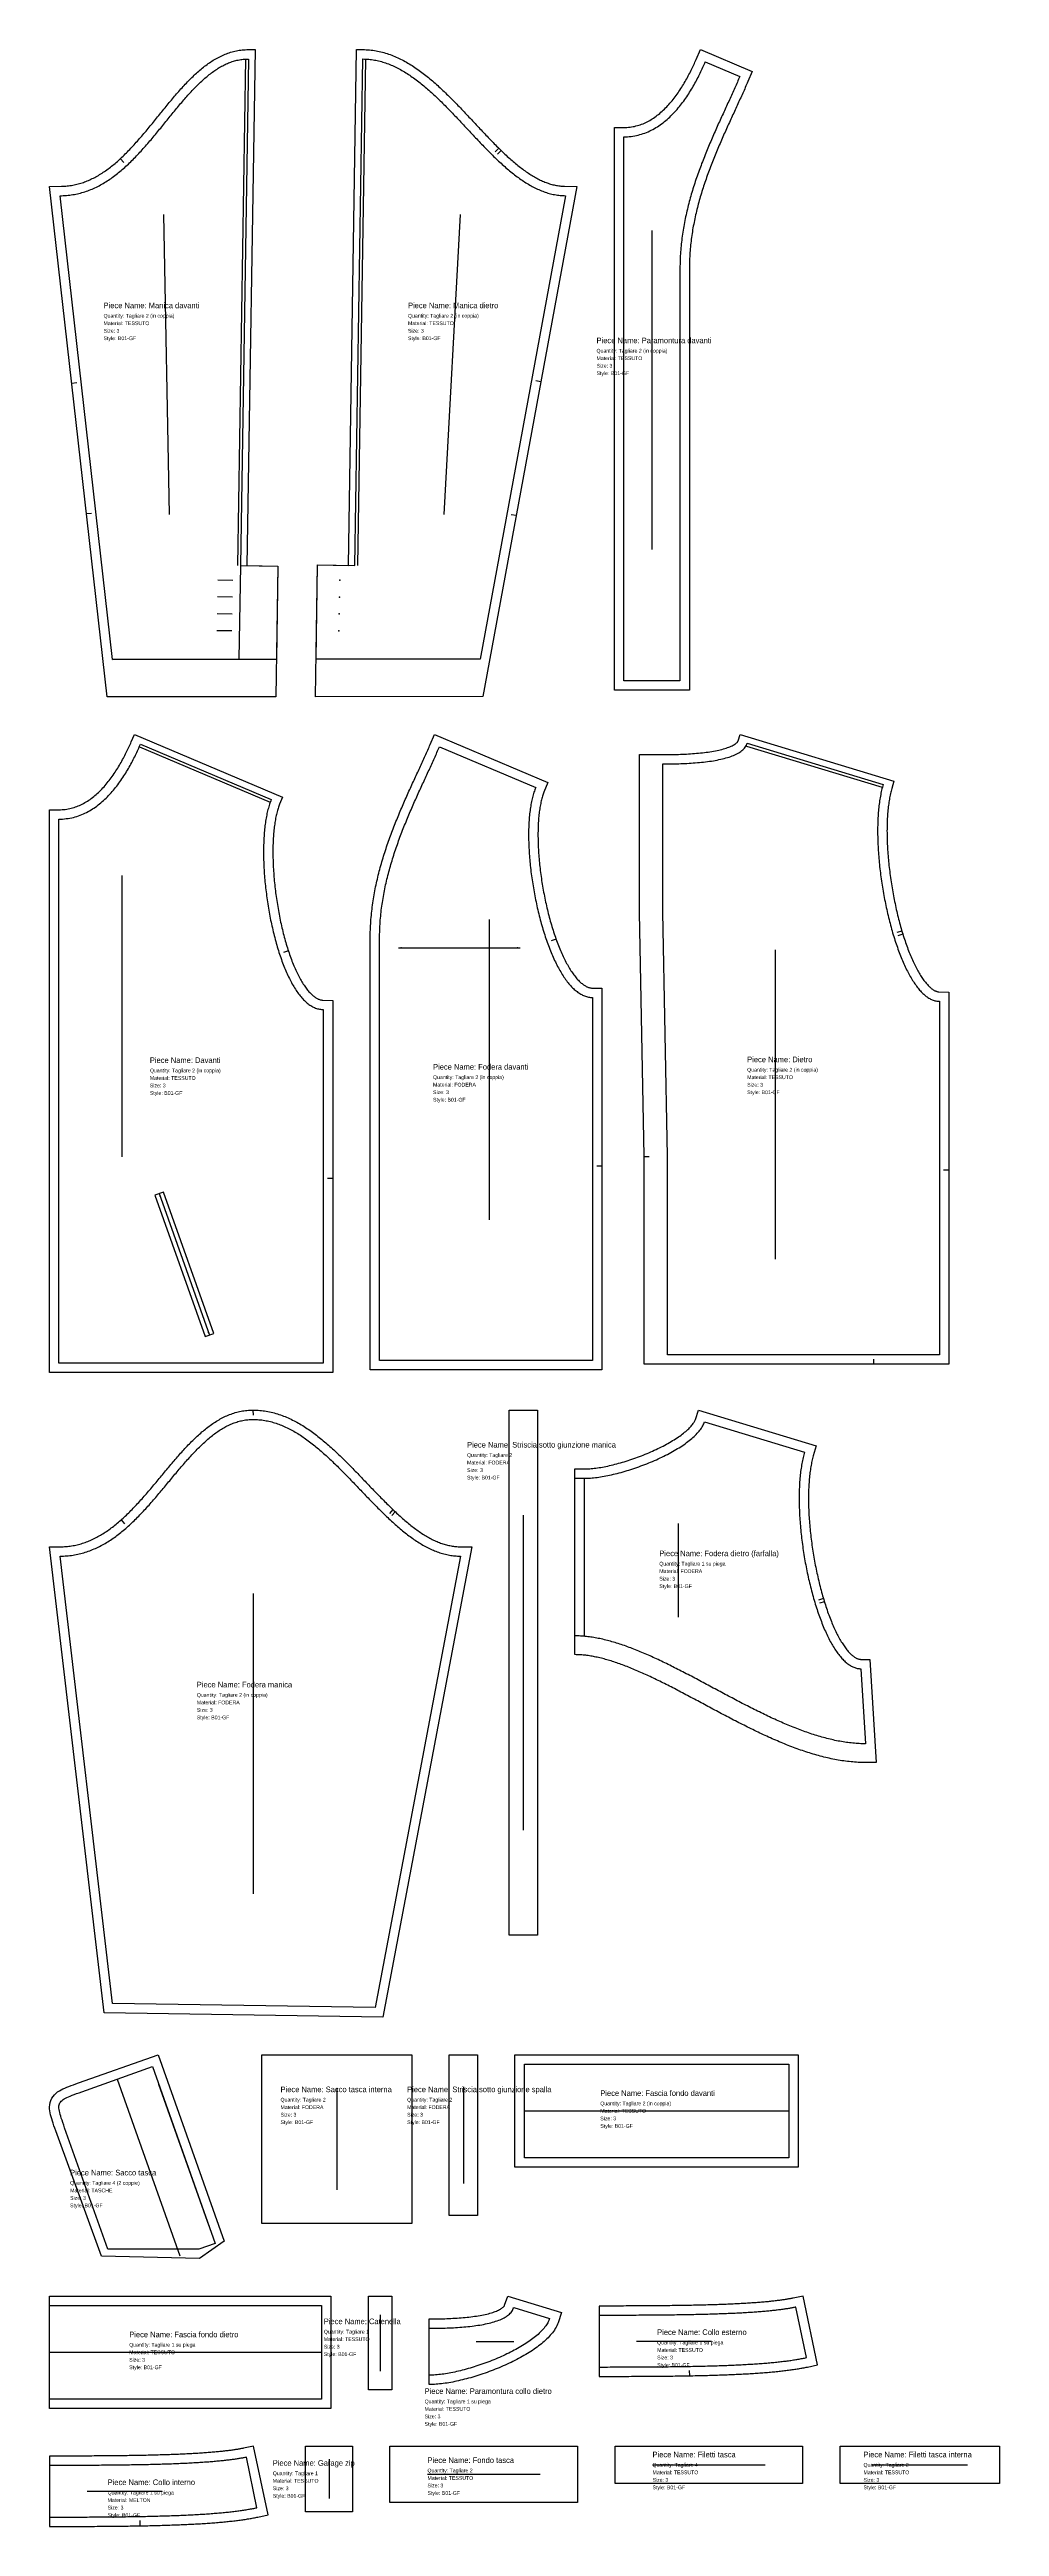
# Model space of a CAD drawing. Header units: millimetres. Extents: x 30 to 1043, y -2671 to -30.
import ezdxf

# ---------------------------------------------------------------- set-up
doc = ezdxf.new("R2010")
doc.units = ezdxf.units.MM
for name, color, linetype in [('1', 7, 'CONTINUOUS'), ('13', 7, 'CONTINUOUS'), ('14', 7, 'CONTINUOUS'), ('15', 7, 'CONTINUOUS'), ('4', 7, 'CONTINUOUS'), ('7', 7, 'CONTINUOUS'), ('8', 7, 'CONTINUOUS')]:
    doc.layers.add(name, color=color, linetype=linetype)

# ---------------------------------------------------------------- blocks, each defined once
blk = doc.blocks.new('P03_MANICA_DAVANTI')
at = {"layer": '1'}
blk.add_lwpolyline([(249.184, -30), (240.588, -580.14), (273.584, -580.656), (271.4, -719.99), (91.483, -720.119), (30, -175.928), (42.739, -175.804), (44.283, -175.757), (45.813, -175.68), (47.33, -175.573), (48.835, -175.436), (50.327, -175.27), (51.808, -175.075), (53.278, -174.852), (54.737, -174.6), (56.185, -174.321), (57.623, -174.014), (59.052, -173.681), (60.471, -173.32), (61.881, -172.932), (63.283, -172.519), (64.676, -172.079), (66.061, -171.614), (67.439, -171.123), (68.809, -170.607), (70.171, -170.066), (71.527, -169.5), (72.876, -168.91), (74.218, -168.296), (75.553, -167.657), (76.883, -166.995), (78.206, -166.31), (79.524, -165.602), (80.835, -164.87), (82.141, -164.116), (83.442, -163.34), (84.736, -162.542), (86.026, -161.723), (87.31, -160.882), (88.589, -160.02), (89.863, -159.138), (91.132, -158.235), (92.395, -157.313), (93.654, -156.37), (94.908, -155.409), (96.158, -154.429), (97.402, -153.43), (98.642, -152.413), (99.877, -151.379), (101.108, -150.327), (102.334, -149.259), (103.556, -148.174), (104.774, -147.073), (105.987, -145.956), (107.196, -144.824), (108.401, -143.677), (109.602, -142.516), (110.799, -141.341), (111.992, -140.153), (113.181, -138.951), (114.366, -137.737), (115.548, -136.51), (116.726, -135.272), (117.901, -134.022), (119.072, -132.762), (120.24, -131.491), (121.405, -130.21), (122.566, -128.92), (123.725, -127.62), (124.88, -126.312), (126.033, -124.996), (127.183, -123.671), (128.331, -122.34), (129.476, -121.002), (130.618, -119.657), (131.758, -118.306), (132.897, -116.95), (134.033, -115.589), (135.167, -114.223), (136.299, -112.853), (137.43, -111.479), (138.559, -110.102), (139.687, -108.723), (140.814, -107.341), (141.939, -105.956), (143.064, -104.571), (144.188, -103.184), (145.311, -101.797), (146.433, -100.41), (147.555, -99.023), (148.677, -97.637), (149.798, -96.252), (150.92, -94.869), (152.042, -93.487), (153.164, -92.109), (154.287, -90.733), (155.41, -89.361), (156.535, -87.992), (157.66, -86.628), (158.787, -85.268), (159.915, -83.914), (161.044, -82.565), (162.176, -81.222), (163.309, -79.886), (164.444, -78.557), (165.582, -77.235), (166.722, -75.921), (167.865, -74.615), (169.011, -73.317), (170.16, -72.029), (171.313, -70.75), (172.469, -69.481), (173.628, -68.223), (174.792, -66.975), (175.96, -65.739), (177.133, -64.515), (178.31, -63.302), (179.492, -62.103), (180.68, -60.916), (181.873, -59.743), (183.071, -58.584), (184.276, -57.439), (185.487, -56.309), (186.705, -55.195), (187.929, -54.097), (189.161, -53.015), (190.4, -51.949), (191.646, -50.901), (192.901, -49.872), (194.164, -48.86), (195.436, -47.867), (196.717, -46.894), (198.007, -45.941), (199.306, -45.009), (200.616, -44.098), (201.935, -43.209), (203.265, -42.342), (204.606, -41.498), (205.957, -40.678), (207.32, -39.882), (208.695, -39.112), (210.081, -38.367), (211.48, -37.649), (212.89, -36.959), (214.313, -36.296), (215.749, -35.663), (217.197, -35.059), (218.658, -34.486), (220.131, -33.944), (221.618, -33.434), (223.117, -32.957), (224.628, -32.514), (226.152, -32.106), (227.689, -31.733), (229.238, -31.396), (230.798, -31.097), (232.37, -30.835), (233.954, -30.612), (235.548, -30.428), (237.153, -30.284), (238.768, -30.18), (240.392, -30.118)], close=True, dxfattribs=at)
at = {"layer": '14'}
blk.add_lwpolyline([(242.026, -40.097), (233.589, -580.031), (273.584, -580.656), (272.027, -679.99), (97.027, -680.115), (41.181, -185.82), (42.94, -185.802), (44.685, -185.749), (46.416, -185.662), (48.135, -185.541), (49.84, -185.386), (51.532, -185.197), (53.212, -184.976), (54.878, -184.723), (56.533, -184.438), (58.174, -184.121), (59.804, -183.774), (61.421, -183.396), (63.027, -182.988), (64.621, -182.55), (66.203, -182.083), (67.773, -181.588), (69.332, -181.064), (70.88, -180.512), (72.416, -179.933), (73.942, -179.328), (75.457, -178.696), (76.961, -178.037), (78.455, -177.354), (79.938, -176.645), (81.411, -175.911), (82.874, -175.154), (84.327, -174.373), (85.77, -173.568), (87.203, -172.741), (88.627, -171.891), (90.042, -171.019), (91.447, -170.126), (92.843, -169.212), (94.23, -168.277), (95.609, -167.322), (96.978, -166.348), (98.34, -165.354), (99.692, -164.342), (101.037, -163.311), (102.373, -162.262), (103.702, -161.196), (105.022, -160.113), (106.335, -159.014), (107.641, -157.898), (108.939, -156.767), (110.23, -155.621), (111.513, -154.46), (112.79, -153.285), (114.06, -152.096), (115.323, -150.894), (116.58, -149.679), (117.831, -148.451), (119.075, -147.212), (120.313, -145.961), (121.545, -144.699), (122.771, -143.426), (123.992, -142.143), (125.207, -140.851), (126.416, -139.549), (127.621, -138.238), (128.82, -136.919), (130.015, -135.592), (131.204, -134.258), (132.389, -132.916), (133.57, -131.568), (134.746, -130.214), (135.917, -128.854), (137.085, -127.49), (138.249, -126.12), (139.409, -124.746), (140.565, -123.368), (141.718, -121.987), (142.867, -120.603), (144.014, -119.216), (145.157, -117.828), (146.297, -116.438), (147.434, -115.046), (148.569, -113.654), (149.701, -112.262), (150.831, -110.87), (151.958, -109.479), (153.084, -108.088), (154.207, -106.7), (155.329, -105.313), (156.449, -103.929), (157.568, -102.548), (158.685, -101.17), (159.801, -99.796), (160.916, -98.427), (162.03, -97.062), (163.143, -95.702), (164.255, -94.348), (165.367, -93), (166.479, -91.659), (167.59, -90.324), (168.701, -88.997), (169.813, -87.678), (170.924, -86.367), (172.036, -85.066), (173.149, -83.773), (174.262, -82.49), (175.375, -81.217), (176.49, -79.955), (177.606, -78.704), (178.723, -77.465), (179.841, -76.237), (180.961, -75.022), (182.083, -73.82), (183.206, -72.631), (184.331, -71.456), (185.459, -70.295), (186.588, -69.149), (187.72, -68.018), (188.854, -66.902), (189.991, -65.803), (191.131, -64.72), (192.274, -63.654), (193.419, -62.605), (194.568, -61.575), (195.721, -60.562), (196.877, -59.568), (198.036, -58.594), (199.199, -57.639), (200.366, -56.704), (201.538, -55.79), (202.713, -54.897), (203.893, -54.025), (205.077, -53.176), (206.266, -52.348), (207.46, -51.544), (208.659, -50.762), (209.863, -50.005), (211.072, -49.271), (212.286, -48.562), (213.506, -47.879), (214.731, -47.221), (215.963, -46.588), (217.2, -45.983), (218.443, -45.404), (219.693, -44.852), (220.949, -44.328), (222.211, -43.833), (223.48, -43.366), (224.756, -42.928), (226.039, -42.52), (227.329, -42.142), (228.626, -41.795), (229.93, -41.478), (231.242, -41.193), (232.562, -40.94), (233.889, -40.719), (235.225, -40.531), (236.568, -40.376), (237.92, -40.254), (239.28, -40.167), (240.649, -40.114)], close=True, dxfattribs=at)
at = {"layer": '4'}
for p, q in [((105.55, -146.359), (109.274, -150.405)), ((53.698, -385.678), (59.163, -385.06)), ((69.415, -524.793), (74.88, -524.175))]:
    blk.add_line(p, q, dxfattribs=at)
at = {"layer": '7'}
blk.add_line((151.646, -205.82), (157.671, -525.82), dxfattribs=at)
at = {"layer": '8'}
for points in [[(239.026, -40.05), (230.59, -579.984)], [(233.589, -580.031), (232.027, -680.018)], [(225.34, -595.904), (209.342, -595.654)], [(224.778, -631.899), (208.78, -631.649)], [(225.059, -613.902), (209.061, -613.652)], [(224.497, -649.897), (208.499, -649.647)], [(97.027, -680.115), (272.027, -679.99)]]:
    blk.add_lwpolyline(points, dxfattribs=at)
at = {"layer": '15'}
for s, height, p in [('Quantity: Tagliare 2 (in coppia)', 4, (87.629, -315.82)), ('Piece Name: Manica davanti', 6, (87.629, -305.82)), ('Size: 3', 4, (87.629, -331.82)), ('Style: B01-GF', 4, (87.629, -339.82)), ('Material: TESSUTO', 4, (87.629, -323.82))]:
    blk.add_text(s, height=height, dxfattribs=at).set_placement(p)
blk = doc.blocks.new('P04_MANICA_DIETRO')
at = {"layer": '1'}
blk.add_lwpolyline([(357.363, -30), (365.986, -30.1), (367.759, -30.159), (369.524, -30.258), (371.281, -30.395), (373.029, -30.569), (374.769, -30.781), (376.5, -31.03), (378.222, -31.314), (379.934, -31.634), (381.637, -31.988), (383.331, -32.376), (385.015, -32.797), (386.689, -33.251), (388.354, -33.737), (390.009, -34.253), (391.654, -34.801), (393.289, -35.378), (394.914, -35.984), (396.53, -36.618), (398.136, -37.281), (399.733, -37.97), (401.32, -38.686), (402.898, -39.428), (404.467, -40.195), (406.027, -40.986), (407.577, -41.802), (409.12, -42.641), (410.653, -43.503), (412.178, -44.387), (413.695, -45.292), (415.204, -46.219), (416.705, -47.167), (418.198, -48.135), (419.684, -49.122), (421.162, -50.128), (422.633, -51.153), (424.097, -52.195), (425.554, -53.255), (427.005, -54.333), (428.449, -55.427), (429.887, -56.536), (431.318, -57.662), (432.744, -58.802), (434.163, -59.957), (435.577, -61.127), (436.986, -62.31), (438.389, -63.506), (439.786, -64.715), (441.179, -65.936), (442.567, -67.17), (443.95, -68.414), (445.328, -69.67), (446.702, -70.936), (448.071, -72.213), (449.436, -73.499), (450.797, -74.794), (452.154, -76.098), (453.507, -77.41), (454.857, -78.731), (456.202, -80.058), (457.544, -81.393), (458.883, -82.734), (460.218, -84.081), (461.55, -85.434), (462.879, -86.793), (464.205, -88.156), (465.528, -89.523), (466.849, -90.895), (468.166, -92.27), (469.481, -93.648), (470.793, -95.028), (472.103, -96.411), (473.411, -97.795), (474.716, -99.181), (476.019, -100.568), (477.32, -101.955), (478.619, -103.341), (479.916, -104.728), (481.211, -106.113), (482.504, -107.498), (483.796, -108.88), (485.086, -110.26), (486.374, -111.637), (487.661, -113.012), (488.946, -114.382), (490.23, -115.749), (491.513, -117.111), (492.794, -118.468), (494.074, -119.82), (495.353, -121.166), (496.631, -122.505), (497.908, -123.838), (499.184, -125.164), (500.458, -126.482), (501.732, -127.792), (503.005, -129.093), (504.277, -130.386), (505.549, -131.669), (506.819, -132.942), (508.089, -134.205), (509.358, -135.457), (510.626, -136.698), (511.894, -137.927), (513.161, -139.144), (514.427, -140.348), (515.693, -141.54), (516.958, -142.717), (518.223, -143.881), (519.487, -145.031), (520.75, -146.166), (522.013, -147.285), (523.275, -148.389), (524.537, -149.477), (525.798, -150.548), (527.058, -151.602), (528.318, -152.639), (529.577, -153.658), (530.835, -154.658), (532.092, -155.64), (533.349, -156.603), (534.605, -157.546), (535.86, -158.47), (537.114, -159.373), (538.367, -160.255), (539.619, -161.117), (540.871, -161.957), (542.121, -162.775), (543.37, -163.571), (544.617, -164.344), (545.864, -165.094), (547.109, -165.822), (548.353, -166.525), (549.595, -167.205), (550.837, -167.861), (552.076, -168.493), (553.314, -169.1), (554.551, -169.682), (555.786, -170.238), (557.02, -170.77), (558.253, -171.276), (559.484, -171.756), (560.714, -172.21), (561.942, -172.638), (563.169, -173.039), (564.396, -173.414), (565.621, -173.763), (566.846, -174.084), (568.071, -174.379), (569.295, -174.646), (570.52, -174.887), (571.744, -175.099), (572.97, -175.284), (574.196, -175.442), (575.425, -175.571), (576.655, -175.672), (577.887, -175.744), (579.122, -175.788), (592.35, -175.938), (491.997, -719.903), (313.584, -720.031), (315.774, -579.389), (348.77, -579.905)], close=True, dxfattribs=at)
at = {"layer": '13'}
for p in [(339.522, -595.762), (338.959, -631.758), (339.24, -613.76), (338.678, -649.755)]:
    blk.add_point(p, dxfattribs=at)
at = {"layer": '14'}
blk.add_lwpolyline([(364.206, -40.08), (365.763, -40.097), (367.313, -40.149), (368.857, -40.236), (370.395, -40.355), (371.928, -40.508), (373.454, -40.694), (374.975, -40.913), (376.49, -41.163), (377.999, -41.444), (379.502, -41.757), (381.001, -42.1), (382.493, -42.474), (383.981, -42.877), (385.463, -43.309), (386.939, -43.771), (388.411, -44.26), (389.878, -44.778), (391.339, -45.323), (392.796, -45.895), (394.248, -46.494), (395.695, -47.118), (397.137, -47.769), (398.575, -48.445), (400.008, -49.145), (401.436, -49.87), (402.86, -50.619), (404.28, -51.392), (405.696, -52.187), (407.107, -53.005), (408.514, -53.846), (409.917, -54.708), (411.316, -55.591), (412.712, -56.495), (414.103, -57.42), (415.491, -58.364), (416.874, -59.328), (418.255, -60.311), (419.631, -61.313), (421.005, -62.333), (422.374, -63.37), (423.741, -64.425), (425.104, -65.497), (426.464, -66.585), (427.821, -67.689), (429.175, -68.808), (430.525, -69.943), (431.873, -71.092), (433.218, -72.256), (434.561, -73.433), (435.9, -74.624), (437.237, -75.827), (438.572, -77.043), (439.904, -78.27), (441.233, -79.51), (442.561, -80.76), (443.886, -82.021), (445.209, -83.292), (446.529, -84.573), (447.848, -85.864), (449.165, -87.163), (450.48, -88.47), (451.793, -89.786), (453.104, -91.109), (454.413, -92.439), (455.721, -93.776), (457.028, -95.119), (458.333, -96.468), (459.636, -97.822), (460.939, -99.181), (462.24, -100.544), (463.54, -101.912), (464.838, -103.283), (466.136, -104.657), (467.433, -106.033), (468.729, -107.412), (470.024, -108.793), (471.318, -110.175), (472.612, -111.558), (473.905, -112.941), (475.198, -114.325), (476.49, -115.708), (477.781, -117.09), (479.073, -118.47), (480.364, -119.849), (481.655, -121.226), (482.946, -122.6), (484.237, -123.971), (485.528, -125.339), (486.819, -126.702), (488.111, -128.061), (489.402, -129.415), (490.694, -130.764), (491.987, -132.107), (493.28, -133.444), (494.573, -134.774), (495.867, -136.097), (497.162, -137.412), (498.458, -138.72), (499.754, -140.019), (501.051, -141.309), (502.35, -142.59), (503.649, -143.862), (504.95, -145.123), (506.252, -146.373), (507.555, -147.612), (508.859, -148.84), (510.165, -150.056), (511.473, -151.259), (512.782, -152.45), (514.092, -153.627), (515.405, -154.79), (516.719, -155.94), (518.035, -157.074), (519.353, -158.194), (520.673, -159.298), (521.995, -160.386), (523.319, -161.458), (524.645, -162.513), (525.974, -163.55), (527.305, -164.57), (528.639, -165.572), (529.975, -166.555), (531.313, -167.519), (532.655, -168.463), (533.999, -169.388), (535.346, -170.292), (536.696, -171.175), (538.048, -172.037), (539.404, -172.877), (540.763, -173.696), (542.125, -174.491), (543.49, -175.263), (544.859, -176.012), (546.231, -176.737), (547.606, -177.438), (548.985, -178.114), (550.367, -178.764), (551.754, -179.389), (553.144, -179.988), (554.537, -180.56), (555.935, -181.105), (557.337, -181.622), (558.742, -182.112), (560.152, -182.573), (561.566, -183.006), (562.984, -183.409), (564.407, -183.782), (565.834, -184.126), (567.265, -184.438), (568.701, -184.72), (570.142, -184.97), (571.587, -185.188), (573.037, -185.374), (574.492, -185.527), (575.952, -185.647), (577.417, -185.733), (578.887, -185.785), (580.361, -185.803), (489.207, -679.905), (314.207, -680.03), (315.774, -579.389), (355.77, -580.014)], close=True, dxfattribs=at)
at = {"layer": '4'}
for p, q in [((509.138, -135.242), (505.292, -139.173)), ((511.64, -137.689), (507.794, -141.621)), ((553.911, -384.298), (548.502, -383.3)), ((527.605, -526.892), (522.196, -525.894))]:
    blk.add_line(p, q, dxfattribs=at)
at = {"layer": '7'}
blk.add_line((467.961, -205.803), (450.668, -525.803), dxfattribs=at)
at = {"layer": '8'}
blk.add_lwpolyline([(358.769, -580.061), (367.206, -40.127)], dxfattribs=at)
at = {"layer": '15'}
for s, height, p in [('Quantity: Tagliare 2 (in coppia)', 4, (412.284, -315.803)), ('Piece Name: Manica dietro', 6, (412.284, -305.803)), ('Size: 3', 4, (412.284, -331.803)), ('Style: B01-GF', 4, (412.284, -339.803)), ('Material: TESSUTO', 4, (412.284, -323.803))]:
    blk.add_text(s, height=height, dxfattribs=at).set_placement(p)
blk = doc.blocks.new('P06_PARAMONTURA_DAVANTI')
at = {"layer": '1'}
blk.add_lwpolyline([(632.35, -113.247), (644.062, -113.076), (645.749, -112.998), (647.412, -112.87), (649.052, -112.694), (650.671, -112.469), (652.269, -112.197), (653.847, -111.879), (655.405, -111.516), (656.946, -111.109), (658.469, -110.657), (659.975, -110.163), (661.464, -109.626), (662.938, -109.048), (664.397, -108.428), (665.84, -107.768), (667.269, -107.068), (668.683, -106.329), (670.083, -105.552), (671.469, -104.736), (672.84, -103.883), (674.198, -102.994), (675.541, -102.07), (676.87, -101.11), (678.185, -100.116), (679.485, -99.09), (680.771, -98.031), (682.043, -96.94), (683.299, -95.82), (684.541, -94.67), (685.768, -93.491), (686.979, -92.285), (688.175, -91.053), (689.355, -89.796), (690.52, -88.515), (691.668, -87.211), (692.801, -85.885), (693.918, -84.538), (695.018, -83.172), (696.102, -81.788), (697.169, -80.387), (698.22, -78.97), (699.254, -77.538), (700.271, -76.092), (701.271, -74.635), (702.255, -73.166), (703.221, -71.688), (704.17, -70.201), (705.103, -68.706), (706.018, -67.206), (706.916, -65.701), (707.796, -64.192), (708.66, -62.681), (709.506, -61.168), (710.336, -59.656), (711.147, -58.145), (711.942, -56.637), (712.72, -55.133), (713.48, -53.634), (714.223, -52.141), (714.949, -50.656), (715.658, -49.179), (716.35, -47.713), (717.025, -46.257), (717.683, -44.815), (718.324, -43.386), (718.948, -41.972), (719.555, -40.574), (724.078, -30), (779.297, -53.439), (774.72, -64.175), (774.057, -65.718), (773.387, -67.265), (772.71, -68.818), (772.027, -70.377), (771.336, -71.94), (770.64, -73.509), (769.937, -75.084), (769.229, -76.664), (768.515, -78.249), (767.796, -79.839), (767.072, -81.435), (766.343, -83.037), (765.61, -84.644), (764.873, -86.256), (764.132, -87.874), (763.387, -89.497), (762.638, -91.125), (761.886, -92.76), (761.132, -94.399), (760.375, -96.044), (759.615, -97.695), (758.853, -99.351), (758.089, -101.012), (757.323, -102.679), (756.556, -104.351), (755.788, -106.029), (755.019, -107.712), (754.249, -109.401), (753.479, -111.095), (752.708, -112.795), (751.938, -114.5), (751.168, -116.21), (750.398, -117.926), (749.63, -119.647), (748.862, -121.374), (748.096, -123.106), (747.331, -124.843), (746.568, -126.586), (745.808, -128.334), (745.049, -130.087), (744.293, -131.846), (743.54, -133.61), (742.79, -135.379), (742.043, -137.154), (741.3, -138.934), (740.561, -140.719), (739.826, -142.509), (739.095, -144.305), (738.368, -146.106), (737.647, -147.912), (736.93, -149.723), (736.219, -151.539), (735.514, -153.361), (734.814, -155.187), (734.12, -157.019), (733.432, -158.856), (732.752, -160.698), (732.077, -162.545), (731.41, -164.397), (730.75, -166.254), (730.098, -168.116), (729.454, -169.983), (728.817, -171.855), (728.189, -173.732), (727.569, -175.614), (726.958, -177.501), (726.356, -179.393), (725.763, -181.289), (725.18, -183.191), (724.606, -185.097), (724.042, -187.008), (723.489, -188.924), (722.946, -190.845), (722.413, -192.771), (721.892, -194.701), (721.382, -196.636), (720.883, -198.576), (720.395, -200.521), (719.92, -202.47), (719.457, -204.424), (719.006, -206.383), (718.567, -208.347), (718.142, -210.315), (717.729, -212.287), (717.33, -214.265), (716.945, -216.247), (716.573, -218.234), (716.215, -220.225), (715.871, -222.221), (715.542, -224.221), (715.228, -226.226), (714.928, -228.236), (714.644, -230.25), (714.375, -232.269), (714.122, -234.293), (713.884, -236.321), (713.663, -238.353), (713.458, -240.39), (713.27, -242.432), (713.098, -244.478), (712.944, -246.529), (712.807, -248.584), (712.687, -250.645), (712.585, -252.709), (712.501, -254.778), (712.435, -256.852), (712.388, -258.931), (712.36, -261.014), (712.35, -263.102), (712.35, -713.102), (632.35, -713.102)], close=True, dxfattribs=at)
at = {"layer": '14'}
blk.add_lwpolyline([(642.35, -123.102), (644.367, -123.071), (646.361, -122.979), (648.33, -122.828), (650.275, -122.619), (652.196, -122.352), (654.094, -122.029), (655.968, -121.652), (657.818, -121.221), (659.645, -120.738), (661.449, -120.203), (663.229, -119.619), (664.986, -118.986), (666.72, -118.305), (668.431, -117.578), (670.119, -116.806), (671.784, -115.991), (673.427, -115.132), (675.047, -114.232), (676.645, -113.292), (678.22, -112.313), (679.772, -111.296), (681.303, -110.243), (682.812, -109.154), (684.298, -108.03), (685.762, -106.874), (687.205, -105.686), (688.626, -104.468), (690.025, -103.22), (691.403, -101.944), (692.759, -100.641), (694.094, -99.312), (695.408, -97.959), (696.7, -96.582), (697.972, -95.183), (699.222, -93.764), (700.452, -92.324), (701.661, -90.867), (702.849, -89.392), (704.016, -87.9), (705.163, -86.394), (706.29, -84.875), (707.396, -83.343), (708.483, -81.799), (709.549, -80.246), (710.595, -78.684), (711.621, -77.114), (712.627, -75.538), (713.613, -73.957), (714.58, -72.371), (715.528, -70.783), (716.456, -69.194), (717.364, -67.604), (718.254, -66.014), (719.124, -64.427), (719.975, -62.843), (720.807, -61.264), (721.621, -59.69), (722.415, -58.124), (723.191, -56.565), (723.949, -55.016), (724.687, -53.477), (725.408, -51.95), (726.11, -50.436), (726.794, -48.936), (727.46, -47.451), (728.108, -45.983), (728.738, -44.533), (729.35, -43.102), (766.17, -58.731), (765.527, -60.241), (764.875, -61.757), (764.216, -63.281), (763.548, -64.811), (762.874, -66.348), (762.192, -67.892), (761.504, -69.443), (760.809, -71.001), (760.107, -72.565), (759.4, -74.136), (758.687, -75.714), (757.968, -77.299), (757.244, -78.89), (756.514, -80.489), (755.78, -82.093), (755.042, -83.705), (754.299, -85.323), (753.552, -86.948), (752.802, -88.58), (752.048, -90.218), (751.291, -91.863), (750.531, -93.514), (749.768, -95.172), (749.002, -96.836), (748.235, -98.508), (747.465, -100.185), (746.694, -101.87), (745.922, -103.56), (745.148, -105.258), (744.373, -106.961), (743.598, -108.672), (742.822, -110.388), (742.046, -112.112), (741.271, -113.841), (740.495, -115.577), (739.721, -117.32), (738.947, -119.069), (738.175, -120.824), (737.403, -122.586), (736.634, -124.354), (735.866, -126.128), (735.101, -127.909), (734.338, -129.696), (733.578, -131.489), (732.821, -133.289), (732.067, -135.094), (731.316, -136.907), (730.569, -138.725), (729.827, -140.55), (729.088, -142.38), (728.354, -144.218), (727.625, -146.061), (726.901, -147.91), (726.182, -149.766), (725.469, -151.628), (724.761, -153.496), (724.06, -155.37), (723.365, -157.25), (722.676, -159.136), (721.995, -161.028), (721.32, -162.927), (720.653, -164.831), (719.993, -166.742), (719.342, -168.658), (718.698, -170.581), (718.063, -172.51), (717.437, -174.444), (716.819, -176.385), (716.211, -178.331), (715.612, -180.284), (715.022, -182.242), (714.443, -184.206), (713.874, -186.176), (713.315, -188.153), (712.767, -190.135), (712.23, -192.122), (711.704, -194.116), (711.19, -196.116), (710.688, -198.121), (710.197, -200.132), (709.719, -202.149), (709.253, -204.172), (708.8, -206.201), (708.361, -208.235), (707.934, -210.275), (707.521, -212.321), (707.122, -214.372), (706.737, -216.429), (706.366, -218.492), (706.01, -220.561), (705.669, -222.635), (705.343, -224.715), (705.032, -226.8), (704.737, -228.891), (704.457, -230.988), (704.194, -233.09), (703.947, -235.198), (703.717, -237.312), (703.504, -239.431), (703.308, -241.555), (703.13, -243.685), (702.969, -245.821), (702.826, -247.962), (702.701, -250.108), (702.595, -252.26), (702.508, -254.418), (702.439, -256.581), (702.39, -258.749), (702.36, -260.923), (702.35, -263.102), (702.35, -703.102), (642.35, -703.102)], close=True, dxfattribs=at)
at = {"layer": '7'}
blk.add_line((672.35, -223.102), (672.35, -563.102), dxfattribs=at)
at = {"layer": '15'}
for s, height, p in [('Piece Name: Paramontura davanti', 6, (613.35, -343.102)), ('Size: 3', 4, (613.35, -369.102)), ('Quantity: Tagliare 2 (in coppia)', 4, (613.35, -353.102)), ('Material: TESSUTO', 4, (613.35, -361.102)), ('Style: B01-GF', 4, (613.35, -377.102))]:
    blk.add_text(s, height=height, dxfattribs=at).set_placement(p)
blk = doc.blocks.new('P01_DAVANTI')
at = {"layer": '1'}
blk.add_lwpolyline([(30, -840.608), (41.712, -840.436), (43.399, -840.359), (45.062, -840.231), (46.702, -840.054), (48.321, -839.83), (49.919, -839.558), (51.496, -839.24), (53.055, -838.877), (54.596, -838.469), (56.119, -838.018), (57.625, -837.524), (59.114, -836.987), (60.588, -836.409), (62.046, -835.789), (63.49, -835.129), (64.919, -834.429), (66.333, -833.69), (67.733, -832.912), (69.118, -832.097), (70.49, -831.244), (71.847, -830.355), (73.191, -829.43), (74.52, -828.471), (75.835, -827.477), (77.135, -826.45), (78.421, -825.391), (79.693, -824.301), (80.949, -823.18), (82.191, -822.03), (83.417, -820.852), (84.629, -819.646), (85.825, -818.414), (87.005, -817.157), (88.17, -815.876), (89.318, -814.572), (90.451, -813.246), (91.567, -811.899), (92.668, -810.533), (93.752, -809.149), (94.819, -807.748), (95.87, -806.33), (96.904, -804.898), (97.921, -803.453), (98.921, -801.995), (99.904, -800.527), (100.871, -799.048), (101.82, -797.561), (102.752, -796.067), (103.668, -794.567), (104.566, -793.061), (105.446, -791.553), (106.31, -790.041), (107.156, -788.529), (107.985, -787.017), (108.797, -785.506), (109.592, -783.998), (110.369, -782.494), (111.13, -780.994), (111.873, -779.502), (112.599, -778.016), (113.308, -776.54), (114, -775.073), (114.675, -773.618), (115.333, -772.175), (115.974, -770.747), (116.598, -769.333), (117.205, -767.935), (120.548, -760.119), (278.357, -827.105), (275.275, -834.579), (274.871, -835.623), (274.475, -836.709), (274.089, -837.835), (273.712, -839), (273.346, -840.203), (272.991, -841.444), (272.647, -842.721), (272.315, -844.034), (271.995, -845.381), (271.687, -846.762), (271.391, -848.176), (271.108, -849.621), (270.838, -851.098), (270.581, -852.605), (270.336, -854.141), (270.105, -855.706), (269.887, -857.298), (269.683, -858.918), (269.491, -860.563), (269.313, -862.233), (269.149, -863.928), (268.998, -865.647), (268.861, -867.389), (268.737, -869.153), (268.626, -870.938), (268.529, -872.744), (268.446, -874.571), (268.376, -876.416), (268.319, -878.28), (268.276, -880.162), (268.246, -882.061), (268.229, -883.976), (268.226, -885.907), (268.236, -887.853), (268.259, -889.813), (268.295, -891.787), (268.344, -893.774), (268.407, -895.773), (268.482, -897.784), (268.571, -899.805), (268.672, -901.837), (268.786, -903.878), (268.913, -905.929), (269.053, -907.987), (269.205, -910.053), (269.37, -912.126), (269.547, -914.205), (269.737, -916.289), (269.939, -918.379), (270.154, -920.472), (270.381, -922.569), (270.62, -924.67), (270.871, -926.772), (271.134, -928.876), (271.409, -930.98), (271.696, -933.085), (271.995, -935.19), (272.306, -937.293), (272.628, -939.395), (272.962, -941.494), (273.308, -943.591), (273.664, -945.683), (274.033, -947.771), (274.412, -949.855), (274.803, -951.932), (275.205, -954.003), (275.618, -956.068), (276.041, -958.124), (276.476, -960.172), (276.921, -962.212), (277.378, -964.241), (277.844, -966.261), (278.321, -968.269), (278.809, -970.265), (279.307, -972.25), (279.815, -974.221), (280.333, -976.179), (280.861, -978.122), (281.399, -980.051), (281.947, -981.963), (282.504, -983.86), (283.071, -985.739), (283.648, -987.601), (284.233, -989.444), (284.828, -991.268), (285.432, -993.072), (286.045, -994.856), (286.666, -996.619), (287.297, -998.359), (287.935, -1000.078), (288.582, -1001.772), (289.237, -1003.443), (289.9, -1005.089), (290.57, -1006.71), (291.248, -1008.305), (291.933, -1009.872), (292.626, -1011.412), (293.325, -1012.924), (294.031, -1014.406), (294.743, -1015.859), (295.461, -1017.281), (296.185, -1018.672), (296.915, -1020.031), (297.649, -1021.356), (298.388, -1022.649), (299.132, -1023.907), (299.879, -1025.13), (300.63, -1026.317), (301.384, -1027.467), (302.14, -1028.581), (302.897, -1029.656), (303.657, -1030.693), (304.416, -1031.69), (305.176, -1032.647), (305.934, -1033.564), (306.691, -1034.44), (307.446, -1035.274), (308.197, -1036.066), (308.944, -1036.816), (309.685, -1037.522), (310.421, -1038.186), (311.149, -1038.808), (311.869, -1039.386), (312.58, -1039.922), (313.281, -1040.415), (313.971, -1040.867), (314.65, -1041.278), (315.317, -1041.649), (315.971, -1041.982), (316.613, -1042.276), (317.243, -1042.535), (317.861, -1042.759), (318.469, -1042.95), (319.067, -1043.108), (319.659, -1043.237), (320.245, -1043.336), (320.828, -1043.406), (321.412, -1043.448), (332, -1043.666), (332, -1440.462), (30, -1440.462)], close=True, dxfattribs=at)
at = {"layer": '13'}
for p in [(148.005, -1252.568), (199.595, -1397.636)]:
    blk.add_point(p, dxfattribs=at)
at = {"layer": '14'}
blk.add_lwpolyline([(40, -850.462), (42.017, -850.432), (44.01, -850.34), (45.98, -850.189), (47.925, -849.979), (49.846, -849.713), (51.744, -849.39), (53.618, -849.012), (55.468, -848.582), (57.295, -848.098), (59.098, -847.564), (60.879, -846.979), (62.636, -846.346), (64.37, -845.666), (66.081, -844.939), (67.769, -844.167), (69.434, -843.351), (71.077, -842.493), (72.697, -841.593), (74.294, -840.653), (75.87, -839.674), (77.422, -838.657), (78.953, -837.603), (80.461, -836.514), (81.948, -835.391), (83.412, -834.235), (84.855, -833.047), (86.276, -831.828), (87.675, -830.58), (89.053, -829.304), (90.409, -828.001), (91.744, -826.673), (93.058, -825.319), (94.35, -823.943), (95.622, -822.544), (96.872, -821.124), (98.102, -819.685), (99.311, -818.227), (100.499, -816.752), (101.666, -815.261), (102.813, -813.755), (103.94, -812.235), (105.046, -810.703), (106.132, -809.16), (107.198, -807.607), (108.244, -806.045), (109.27, -804.475), (110.277, -802.899), (111.263, -801.317), (112.23, -799.732), (113.178, -798.144), (114.106, -796.554), (115.014, -794.964), (115.904, -793.375), (116.774, -791.788), (117.625, -790.204), (118.457, -788.625), (119.271, -787.051), (120.065, -785.484), (120.841, -783.926), (121.598, -782.376), (122.337, -780.838), (123.058, -779.311), (123.76, -777.797), (124.444, -776.297), (125.11, -774.812), (125.758, -773.344), (126.388, -771.894), (127, -770.462), (266.483, -829.669), (265.989, -830.87), (265.51, -832.105), (265.048, -833.373), (264.601, -834.674), (264.17, -836.008), (263.755, -837.373), (263.356, -838.769), (262.972, -840.195), (262.603, -841.651), (262.25, -843.136), (261.912, -844.65), (261.59, -846.192), (261.283, -847.761), (260.991, -849.357), (260.714, -850.978), (260.452, -852.626), (260.205, -854.298), (259.973, -855.994), (259.755, -857.714), (259.553, -859.456), (259.365, -861.222), (259.191, -863.009), (259.033, -864.817), (258.888, -866.645), (258.758, -868.494), (258.643, -870.361), (258.542, -872.248), (258.454, -874.152), (258.381, -876.074), (258.322, -878.013), (258.277, -879.968), (258.246, -881.938), (258.229, -883.924), (258.226, -885.924), (258.236, -887.937), (258.26, -889.964), (258.297, -892.003), (258.348, -894.054), (258.413, -896.117), (258.491, -898.19), (258.582, -900.273), (258.686, -902.365), (258.803, -904.467), (258.934, -906.576), (259.078, -908.693), (259.234, -910.817), (259.404, -912.947), (259.586, -915.083), (259.781, -917.225), (259.989, -919.37), (260.209, -921.52), (260.442, -923.673), (260.687, -925.828), (260.945, -927.986), (261.215, -930.144), (261.497, -932.304), (261.792, -934.464), (262.099, -936.623), (262.417, -938.782), (262.748, -940.938), (263.091, -943.093), (263.445, -945.244), (263.812, -947.392), (264.19, -949.536), (264.579, -951.675), (264.981, -953.809), (265.393, -955.936), (265.818, -958.057), (266.253, -960.171), (266.7, -962.277), (267.158, -964.375), (267.628, -966.463), (268.108, -968.542), (268.6, -970.611), (269.102, -972.668), (269.615, -974.714), (270.139, -976.748), (270.674, -978.769), (271.22, -980.777), (271.776, -982.771), (272.343, -984.75), (272.92, -986.714), (273.508, -988.662), (274.106, -990.594), (274.715, -992.508), (275.333, -994.405), (275.962, -996.283), (276.601, -998.143), (277.249, -999.983), (277.908, -1001.803), (278.577, -1003.602), (279.255, -1005.38), (279.943, -1007.135), (280.641, -1008.868), (281.348, -1010.578), (282.065, -1012.264), (282.792, -1013.925), (283.527, -1015.562), (284.273, -1017.172), (285.027, -1018.757), (285.79, -1020.314), (286.563, -1021.844), (287.345, -1023.345), (288.135, -1024.818), (288.935, -1026.262), (289.743, -1027.675), (290.561, -1029.058), (291.386, -1030.409), (292.221, -1031.729), (293.064, -1033.016), (293.916, -1034.27), (294.776, -1035.49), (295.644, -1036.676), (296.521, -1037.827), (297.406, -1038.942), (298.299, -1040.022), (299.2, -1041.064), (300.109, -1042.069), (301.026, -1043.036), (301.951, -1043.964), (302.884, -1044.853), (303.824, -1045.702), (304.773, -1046.511), (305.728, -1047.278), (306.692, -1048.004), (307.663, -1048.687), (308.641, -1049.328), (309.626, -1049.925), (310.619, -1050.477), (311.619, -1050.985), (312.626, -1051.447), (313.641, -1051.864), (314.662, -1052.233), (315.69, -1052.556), (316.725, -1052.83), (317.767, -1053.056), (318.815, -1053.233), (319.87, -1053.36), (320.932, -1053.437), (322, -1053.462), (322, -1430.462), (40, -1430.462)], close=True, dxfattribs=at)
at = {"layer": '4'}
for p, q in [((284.685, -990.829), (279.456, -992.534)), ((332, -1233.462), (326.5, -1233.462))]:
    blk.add_line(p, q, dxfattribs=at)
at = {"layer": '7'}
blk.add_line((107, -910.462), (107, -1210.462), dxfattribs=at)
at = {"layer": '8'}
for points in [[(125.828, -773.224), (265.311, -832.431)], [(142.289, -1251.418), (195.889, -1402.138), (205.311, -1398.787), (151.711, -1248.067), (142.289, -1251.418)], [(147, -1249.742), (200.6, -1400.462)]]:
    blk.add_lwpolyline(points, dxfattribs=at)
at = {"layer": '15'}
for s, height, p in [('Piece Name: Davanti', 6, (137, -1110.462)), ('Size: 3', 4, (137, -1136.462)), ('Quantity: Tagliare 2 (in coppia)', 4, (137, -1120.462)), ('Material: TESSUTO', 4, (137, -1128.462)), ('Style: B01-GF', 4, (137, -1144.462))]:
    blk.add_text(s, height=height, dxfattribs=at).set_placement(p)
blk = doc.blocks.new('P16_FODERA_DAVANTI')
at = {"layer": '1'}
blk.add_lwpolyline([(440.536, -760.119), (561.496, -811.463), (557.28, -821.703), (556.881, -822.738), (556.492, -823.813), (556.114, -824.93), (555.746, -826.086), (555.389, -827.281), (555.045, -828.513), (554.713, -829.782), (554.394, -831.087), (554.088, -832.427), (553.795, -833.801), (553.515, -835.208), (553.249, -836.647), (552.997, -838.117), (552.76, -839.618), (552.536, -841.149), (552.326, -842.708), (552.131, -844.295), (551.95, -845.909), (551.784, -847.549), (551.631, -849.215), (551.494, -850.906), (551.371, -852.621), (551.262, -854.358), (551.168, -856.118), (551.088, -857.9), (551.023, -859.703), (550.972, -861.526), (550.935, -863.368), (550.912, -865.229), (550.904, -867.107), (550.91, -869.003), (550.931, -870.916), (550.965, -872.844), (551.013, -874.788), (551.075, -876.746), (551.152, -878.718), (551.242, -880.702), (551.345, -882.699), (551.463, -884.708), (551.594, -886.728), (551.738, -888.758), (551.896, -890.797), (552.068, -892.846), (552.253, -894.903), (552.45, -896.967), (552.661, -899.039), (552.885, -901.116), (553.122, -903.2), (553.372, -905.288), (553.635, -907.38), (553.91, -909.476), (554.198, -911.575), (554.498, -913.677), (554.811, -915.78), (555.136, -917.883), (555.473, -919.988), (555.822, -922.091), (556.184, -924.194), (556.557, -926.295), (556.942, -928.394), (557.339, -930.49), (557.747, -932.582), (558.167, -934.67), (558.598, -936.753), (559.041, -938.83), (559.495, -940.901), (559.96, -942.965), (560.435, -945.022), (560.922, -947.07), (561.42, -949.109), (561.928, -951.139), (562.447, -953.159), (562.976, -955.167), (563.515, -957.164), (564.065, -959.149), (564.624, -961.12), (565.194, -963.079), (565.773, -965.023), (566.362, -966.952), (566.961, -968.865), (567.569, -970.762), (568.186, -972.642), (568.813, -974.505), (569.448, -976.349), (570.092, -978.174), (570.745, -979.98), (571.407, -981.765), (572.076, -983.529), (572.754, -985.271), (573.44, -986.991), (574.134, -988.688), (574.835, -990.36), (575.544, -992.008), (576.26, -993.631), (576.983, -995.228), (577.713, -996.798), (578.449, -998.341), (579.192, -999.855), (579.94, -1001.34), (580.695, -1002.796), (581.454, -1004.221), (582.219, -1005.616), (582.989, -1006.978), (583.763, -1008.308), (584.541, -1009.604), (585.322, -1010.866), (586.107, -1012.094), (586.894, -1013.285), (587.684, -1014.441), (588.475, -1015.559), (589.268, -1016.64), (590.061, -1017.683), (590.854, -1018.686), (591.646, -1019.65), (592.436, -1020.573), (593.224, -1021.456), (594.009, -1022.297), (594.79, -1023.096), (595.567, -1023.853), (596.337, -1024.567), (597.1, -1025.239), (597.856, -1025.868), (598.603, -1026.454), (599.34, -1026.997), (600.066, -1027.498), (600.781, -1027.958), (601.483, -1028.376), (602.173, -1028.753), (602.849, -1029.092), (603.511, -1029.392), (604.16, -1029.655), (604.796, -1029.883), (605.42, -1030.077), (606.033, -1030.239), (606.636, -1030.369), (607.232, -1030.469), (607.822, -1030.54), (608.41, -1030.582), (619, -1030.8), (619, -1437.596), (372, -1437.596), (372, -977.596), (372.01, -975.326), (372.041, -973.062), (372.093, -970.803), (372.164, -968.551), (372.255, -966.306), (372.365, -964.066), (372.495, -961.833), (372.644, -959.607), (372.811, -957.387), (372.997, -955.173), (373.2, -952.965), (373.422, -950.765), (373.66, -948.57), (373.916, -946.383), (374.189, -944.201), (374.479, -942.027), (374.785, -939.859), (375.107, -937.698), (375.445, -935.543), (375.799, -933.395), (376.167, -931.254), (376.551, -929.119), (376.949, -926.992), (377.362, -924.871), (377.789, -922.757), (378.229, -920.649), (378.683, -918.549), (379.151, -916.455), (379.631, -914.369), (380.124, -912.289), (380.63, -910.216), (381.147, -908.15), (381.677, -906.09), (382.218, -904.038), (382.771, -901.993), (383.334, -899.955), (383.909, -897.923), (384.493, -895.899), (385.088, -893.881), (385.693, -891.871), (386.308, -889.868), (386.932, -887.871), (387.565, -885.882), (388.207, -883.9), (388.857, -881.924), (389.516, -879.956), (390.183, -877.995), (390.858, -876.041), (391.54, -874.094), (392.229, -872.154), (392.925, -870.222), (393.628, -868.296), (394.337, -866.378), (395.053, -864.467), (395.774, -862.562), (396.5, -860.666), (397.233, -858.776), (397.97, -856.893), (398.712, -855.018), (399.458, -853.15), (400.209, -851.289), (400.963, -849.435), (401.721, -847.589), (402.483, -845.749), (403.248, -843.918), (404.016, -842.093), (404.786, -840.276), (405.559, -838.466), (406.333, -836.663), (407.11, -834.868), (407.888, -833.08), (408.668, -831.299), (409.448, -829.526), (410.229, -827.76), (411.011, -826.002), (411.793, -824.251), (412.575, -822.508), (413.356, -820.772), (414.137, -819.043), (414.917, -817.322), (415.697, -815.609), (416.474, -813.903), (417.25, -812.205), (418.024, -810.514), (418.796, -808.831), (419.566, -807.156), (420.333, -805.488), (421.096, -803.828), (421.857, -802.175), (422.614, -800.531), (423.367, -798.894), (424.117, -797.265), (424.862, -795.644), (425.602, -794.031), (426.338, -792.426), (427.068, -790.828), (427.793, -789.239), (428.513, -787.657), (429.227, -786.084), (429.934, -784.518), (430.636, -782.961), (431.33, -781.412), (432.018, -779.871), (432.698, -778.339), (433.371, -776.814), (434.036, -775.298), (434.694, -773.791), (435.343, -772.291), (435.983, -770.801)], close=True, dxfattribs=at)
at = {"layer": '13'}
for p in [(405, -987.596), (529, -987.596)]:
    blk.add_point(p, dxfattribs=at)
at = {"layer": '14'}
blk.add_lwpolyline([(445.82, -773.226), (548.483, -816.803), (547.989, -818.004), (547.513, -819.239), (547.055, -820.507), (546.613, -821.808), (546.189, -823.142), (545.782, -824.507), (545.392, -825.903), (545.019, -827.329), (544.662, -828.785), (544.323, -830.27), (544, -831.784), (543.694, -833.326), (543.404, -834.895), (543.131, -836.49), (542.874, -838.112), (542.633, -839.759), (542.408, -841.431), (542.199, -843.128), (542.007, -844.848), (541.83, -846.59), (541.669, -848.355), (541.523, -850.142), (541.393, -851.95), (541.279, -853.779), (541.18, -855.628), (541.096, -857.495), (541.028, -859.382), (540.974, -861.286), (540.936, -863.208), (540.913, -865.147), (540.904, -867.102), (540.911, -869.072), (540.932, -871.058), (540.967, -873.058), (541.017, -875.071), (541.082, -877.098), (541.16, -879.137), (541.253, -881.188), (541.361, -883.251), (541.482, -885.324), (541.617, -887.407), (541.766, -889.499), (541.929, -891.6), (542.105, -893.71), (542.295, -895.827), (542.499, -897.951), (542.716, -900.081), (542.946, -902.217), (543.19, -904.359), (543.446, -906.504), (543.716, -908.654), (543.999, -910.807), (544.294, -912.962), (544.603, -915.119), (544.924, -917.278), (545.257, -919.438), (545.603, -921.598), (545.962, -923.757), (546.333, -925.915), (546.716, -928.072), (547.111, -930.227), (547.518, -932.378), (547.938, -934.526), (548.369, -936.67), (548.812, -938.809), (549.266, -940.942), (549.733, -943.07), (550.21, -945.191), (550.7, -947.305), (551.2, -949.411), (551.712, -951.509), (552.235, -953.597), (552.769, -955.676), (553.314, -957.745), (553.869, -959.802), (554.436, -961.848), (555.013, -963.882), (555.601, -965.903), (556.2, -967.911), (556.808, -969.905), (557.428, -971.884), (558.057, -973.848), (558.697, -975.796), (559.346, -977.727), (560.006, -979.642), (560.675, -981.539), (561.355, -983.417), (562.044, -985.277), (562.742, -987.117), (563.45, -988.937), (564.168, -990.736), (564.895, -992.513), (565.631, -994.269), (566.376, -996.002), (567.131, -997.712), (567.894, -999.398), (568.666, -1001.059), (569.447, -1002.696), (570.237, -1004.306), (571.036, -1005.89), (571.843, -1007.448), (572.658, -1008.978), (573.482, -1010.479), (574.314, -1011.952), (575.154, -1013.395), (576.002, -1014.809), (576.858, -1016.191), (577.722, -1017.543), (578.594, -1018.863), (579.474, -1020.15), (580.361, -1021.404), (581.256, -1022.624), (582.158, -1023.81), (583.067, -1024.961), (583.984, -1026.076), (584.908, -1027.155), (585.839, -1028.198), (586.777, -1029.203), (587.722, -1030.17), (588.674, -1031.098), (589.633, -1031.987), (590.598, -1032.836), (591.569, -1033.645), (592.547, -1034.412), (593.532, -1035.138), (594.523, -1035.821), (595.519, -1036.462), (596.522, -1037.059), (597.531, -1037.611), (598.546, -1038.119), (599.567, -1038.581), (600.593, -1038.998), (601.625, -1039.367), (602.663, -1039.69), (603.706, -1039.964), (604.755, -1040.19), (605.808, -1040.367), (606.867, -1040.494), (607.931, -1040.571), (609, -1040.596), (609, -1427.596), (382, -1427.596), (382, -977.596), (382.01, -975.417), (382.04, -973.243), (382.089, -971.075), (382.157, -968.912), (382.245, -966.755), (382.351, -964.603), (382.476, -962.456), (382.619, -960.315), (382.779, -958.18), (382.958, -956.05), (383.154, -953.925), (383.367, -951.806), (383.597, -949.693), (383.844, -947.585), (384.107, -945.483), (384.386, -943.386), (384.682, -941.295), (384.992, -939.209), (385.319, -937.129), (385.66, -935.055), (386.016, -932.987), (386.387, -930.924), (386.772, -928.867), (387.171, -926.815), (387.584, -924.769), (388.01, -922.729), (388.45, -920.695), (388.903, -918.667), (389.369, -916.644), (389.847, -914.627), (390.338, -912.616), (390.84, -910.61), (391.354, -908.611), (391.88, -906.617), (392.417, -904.629), (392.965, -902.647), (393.524, -900.671), (394.093, -898.701), (394.672, -896.737), (395.261, -894.778), (395.86, -892.826), (396.469, -890.879), (397.086, -888.939), (397.713, -887.004), (398.348, -885.076), (398.992, -883.153), (399.643, -881.236), (400.303, -879.326), (400.97, -877.421), (401.645, -875.523), (402.326, -873.631), (403.015, -871.744), (403.71, -869.864), (404.411, -867.99), (405.119, -866.122), (405.832, -864.26), (406.551, -862.405), (407.275, -860.555), (408.004, -858.712), (408.738, -856.875), (409.477, -855.044), (410.219, -853.22), (410.966, -851.401), (411.717, -849.589), (412.471, -847.783), (413.228, -845.984), (413.988, -844.19), (414.751, -842.403), (415.516, -840.623), (416.284, -838.848), (417.053, -837.08), (417.824, -835.318), (418.597, -833.563), (419.371, -831.814), (420.145, -830.072), (420.921, -828.336), (421.696, -826.606), (422.472, -824.883), (423.248, -823.166), (424.023, -821.456), (424.798, -819.752), (425.571, -818.055), (426.344, -816.364), (427.115, -814.68), (427.885, -813.002), (428.652, -811.331), (429.418, -809.667), (430.18, -808.009), (430.941, -806.357), (431.698, -804.712), (432.452, -803.074), (433.202, -801.443), (433.949, -799.818), (434.692, -798.2), (435.43, -796.588), (436.164, -794.983), (436.893, -793.385), (437.618, -791.794), (438.336, -790.209), (439.05, -788.631), (439.757, -787.06), (440.459, -785.495), (441.154, -783.938), (441.842, -782.387), (442.524, -780.843), (443.198, -779.306), (443.865, -777.775), (444.525, -776.252), (445.177, -774.735)], close=True, dxfattribs=at)
at = {"layer": '4'}
for p, q in [((570.21, -978.5), (565.038, -980.37)), ((619, -1220.596), (613.5, -1220.596))]:
    blk.add_line(p, q, dxfattribs=at)
at = {"layer": '7'}
blk.add_line((499, -957.596), (499, -1277.596), dxfattribs=at)
at = {"layer": '8'}
blk.add_lwpolyline([(402, -987.596), (532, -987.596)], dxfattribs=at)
at = {"layer": '15'}
for s, height, p in [('Quantity: Tagliare 2 (in coppia)', 4, (439, -1127.596)), ('Material: FODERA', 4, (439, -1135.596)), ('Piece Name: Fodera davanti', 6, (439, -1117.596)), ('Size: 3', 4, (439, -1143.596)), ('Style: B01-GF', 4, (439, -1151.596))]:
    blk.add_text(s, height=height, dxfattribs=at).set_placement(p)
blk = doc.blocks.new('P02_DIETRO')
at = {"layer": '1'}
blk.add_lwpolyline([(659, -781.699), (686.002, -781.656), (688.031, -781.646), (690.085, -781.629), (692.161, -781.603), (694.257, -781.57), (696.37, -781.527), (698.497, -781.475), (700.636, -781.412), (702.785, -781.339), (704.941, -781.255), (707.101, -781.159), (709.262, -781.051), (711.423, -780.931), (713.579, -780.797), (715.73, -780.649), (717.872, -780.487), (720.002, -780.31), (722.117, -780.119), (724.216, -779.912), (726.294, -779.688), (728.35, -779.449), (730.381, -779.192), (732.383, -778.919), (734.353, -778.627), (736.289, -778.319), (738.188, -777.992), (740.047, -777.647), (741.861, -777.285), (743.629, -776.904), (745.347, -776.505), (747.012, -776.088), (748.619, -775.654), (750.166, -775.203), (751.649, -774.736), (753.064, -774.254), (754.407, -773.759), (755.675, -773.251), (756.864, -772.734), (757.969, -772.211), (758.989, -771.683), (759.918, -771.155), (760.755, -770.633), (761.497, -770.12), (762.144, -769.624), (762.696, -769.15), (763.156, -768.704), (763.529, -768.292), (763.824, -767.918), (764.048, -767.584), (764.216, -767.285), (764.34, -767.014), (766.667, -760.119), (930.549, -809.849), (928.191, -817.848), (927.825, -819.167), (927.472, -820.519), (927.132, -821.904), (926.805, -823.321), (926.491, -824.769), (926.191, -826.248), (925.905, -827.755), (925.633, -829.292), (925.374, -830.857), (925.129, -832.449), (924.899, -834.067), (924.682, -835.712), (924.48, -837.381), (924.291, -839.075), (924.117, -840.793), (923.956, -842.533), (923.81, -844.296), (923.678, -846.081), (923.56, -847.886), (923.456, -849.712), (923.366, -851.557), (923.289, -853.421), (923.227, -855.304), (923.178, -857.204), (923.143, -859.121), (923.122, -861.054), (923.115, -863.004), (923.121, -864.968), (923.14, -866.946), (923.173, -868.939), (923.219, -870.944), (923.279, -872.963), (923.352, -874.993), (923.438, -877.034), (923.536, -879.086), (923.648, -881.148), (923.773, -883.22), (923.91, -885.3), (924.06, -887.389), (924.223, -889.485), (924.398, -891.589), (924.586, -893.698), (924.785, -895.814), (924.997, -897.935), (925.222, -900.06), (925.458, -902.19), (925.706, -904.323), (925.966, -906.458), (926.238, -908.596), (926.521, -910.736), (926.816, -912.877), (927.122, -915.018), (927.44, -917.159), (927.769, -919.299), (928.109, -921.438), (928.46, -923.574), (928.822, -925.709), (929.194, -927.84), (929.578, -929.968), (929.972, -932.091), (930.377, -934.209), (930.792, -936.322), (931.217, -938.429), (931.652, -940.529), (932.098, -942.621), (932.553, -944.706), (933.018, -946.782), (933.493, -948.85), (933.978, -950.907), (934.472, -952.955), (934.975, -954.991), (935.488, -957.016), (936.01, -959.029), (936.541, -961.03), (937.081, -963.017), (937.629, -964.99), (938.186, -966.948), (938.752, -968.892), (939.326, -970.82), (939.908, -972.731), (940.498, -974.626), (941.097, -976.503), (941.703, -978.362), (942.317, -980.202), (942.938, -982.022), (943.567, -983.823), (944.202, -985.603), (944.845, -987.361), (945.495, -989.098), (946.152, -990.812), (946.815, -992.503), (947.484, -994.17), (948.16, -995.813), (948.841, -997.43), (949.528, -999.022), (950.221, -1000.587), (950.919, -1002.125), (951.622, -1003.635), (952.33, -1005.116), (953.042, -1006.569), (953.759, -1007.991), (954.48, -1009.384), (955.204, -1010.744), (955.931, -1012.073), (956.662, -1013.37), (957.395, -1014.632), (958.13, -1015.861), (958.867, -1017.056), (959.605, -1018.214), (960.344, -1019.337), (961.083, -1020.423), (961.821, -1021.471), (962.559, -1022.481), (963.295, -1023.452), (964.029, -1024.383), (964.759, -1025.275), (965.486, -1026.126), (966.208, -1026.935), (966.923, -1027.703), (967.632, -1028.429), (968.334, -1029.112), (969.026, -1029.752), (969.708, -1030.35), (970.379, -1030.904), (971.037, -1031.416), (971.682, -1031.886), (972.311, -1032.313), (972.925, -1032.7), (973.522, -1033.046), (974.101, -1033.354), (974.662, -1033.624), (975.205, -1033.858), (975.729, -1034.058), (976.235, -1034.226), (976.725, -1034.363), (977.2, -1034.472), (977.662, -1034.555), (978.114, -1034.614), (978.558, -1034.648), (989, -1034.868), (989, -1431.659), (664, -1431.659), (664.002, -1209.924), (659.002, -949.958)], close=True, dxfattribs=at)
at = {"layer": '14'}
blk.add_lwpolyline([(684, -791.659), (686.035, -791.656), (688.098, -791.646), (690.188, -791.628), (692.303, -791.602), (694.439, -791.568), (696.594, -791.524), (698.766, -791.471), (700.952, -791.407), (703.15, -791.333), (705.358, -791.246), (707.572, -791.148), (709.791, -791.037), (712.012, -790.913), (714.232, -790.775), (716.449, -790.623), (718.662, -790.456), (720.866, -790.273), (723.06, -790.074), (725.241, -789.859), (727.407, -789.626), (729.556, -789.376), (731.684, -789.107), (733.79, -788.819), (735.871, -788.512), (737.924, -788.184), (739.947, -787.836), (741.938, -787.467), (743.894, -787.076), (745.813, -786.662), (747.692, -786.226), (749.529, -785.766), (751.321, -785.282), (753.066, -784.773), (754.762, -784.239), (756.405, -783.679), (757.994, -783.093), (759.526, -782.48), (760.999, -781.84), (762.409, -781.171), (763.756, -780.473), (765.035, -779.747), (766.246, -778.99), (767.384, -778.203), (768.449, -777.386), (769.437, -776.536), (770.345, -775.655), (771.173, -774.74), (771.916, -773.793), (772.573, -772.812), (773.141, -771.796), (773.617, -770.746), (774, -769.659), (919, -813.659), (918.576, -815.099), (918.169, -816.568), (917.778, -818.064), (917.404, -819.588), (917.046, -821.14), (916.704, -822.717), (916.379, -824.321), (916.069, -825.95), (915.776, -827.604), (915.499, -829.282), (915.237, -830.984), (914.991, -832.709), (914.761, -834.457), (914.546, -836.226), (914.347, -838.017), (914.163, -839.829), (913.994, -841.662), (913.841, -843.514), (913.702, -845.385), (913.579, -847.275), (913.47, -849.183), (913.376, -851.109), (913.296, -853.051), (913.231, -855.01), (913.181, -856.985), (913.144, -858.976), (913.123, -860.981), (913.115, -863), (913.121, -865.033), (913.141, -867.078), (913.175, -869.137), (913.223, -871.207), (913.284, -873.289), (913.359, -875.382), (913.448, -877.485), (913.549, -879.597), (913.664, -881.719), (913.793, -883.85), (913.934, -885.988), (914.088, -888.134), (914.255, -890.287), (914.435, -892.446), (914.627, -894.611), (914.832, -896.782), (915.05, -898.957), (915.28, -901.136), (915.522, -903.319), (915.776, -905.505), (916.042, -907.693), (916.321, -909.883), (916.611, -912.075), (916.913, -914.267), (917.227, -916.46), (917.552, -918.652), (917.889, -920.843), (918.237, -923.033), (918.596, -925.221), (918.967, -927.406), (919.348, -929.588), (919.741, -931.767), (920.145, -933.941), (920.559, -936.111), (920.984, -938.275), (921.42, -940.433), (921.866, -942.585), (922.322, -944.729), (922.789, -946.866), (923.266, -948.995), (923.753, -951.116), (924.251, -953.227), (924.758, -955.328), (925.274, -957.418), (925.801, -959.498), (926.337, -961.566), (926.883, -963.623), (927.438, -965.666), (928.002, -967.697), (928.576, -969.713), (929.159, -971.716), (929.751, -973.703), (930.351, -975.675), (930.961, -977.632), (931.579, -979.571), (932.206, -981.494), (932.841, -983.399), (933.485, -985.285), (934.137, -987.153), (934.798, -989.002), (935.466, -990.83), (936.143, -992.639), (936.827, -994.426), (937.52, -996.191), (938.22, -997.935), (938.928, -999.656), (939.643, -1001.353), (940.366, -1003.027), (941.096, -1004.677), (941.833, -1006.301), (942.578, -1007.9), (943.329, -1009.473), (944.088, -1011.02), (944.853, -1012.539), (945.625, -1014.031), (946.404, -1015.494), (947.189, -1016.929), (947.981, -1018.334), (948.779, -1019.709), (949.583, -1021.054), (950.394, -1022.367), (951.211, -1023.649), (952.033, -1024.899), (952.862, -1026.116), (953.696, -1027.3), (954.536, -1028.45), (955.382, -1029.565), (956.233, -1030.646), (957.089, -1031.691), (957.951, -1032.7), (958.817, -1033.672), (959.689, -1034.607), (960.566, -1035.504), (961.448, -1036.363), (962.335, -1037.184), (963.226, -1037.964), (964.122, -1038.705), (965.022, -1039.405), (965.927, -1040.064), (966.836, -1040.681), (967.749, -1041.256), (968.667, -1041.789), (969.588, -1042.278), (970.513, -1042.723), (971.442, -1043.123), (972.375, -1043.479), (973.312, -1043.788), (974.251, -1044.052), (975.195, -1044.269), (976.141, -1044.439), (977.091, -1044.561), (978.044, -1044.635), (979, -1044.659), (979, -1421.659), (689, -1421.659), (689, -1209.659), (684, -949.659)], close=True, dxfattribs=at)
at = {"layer": '4'}
for p, q in [((939.035, -969.866), (933.774, -971.469)), ((940.055, -973.214), (934.794, -974.817)), ((664.004, -1210.092), (669.503, -1209.986)), ((989, -1224.659), (983.5, -1224.659)), ((909, -1431.659), (909, -1426.159))]:
    blk.add_line(p, q, dxfattribs=at)
at = {"layer": '7'}
blk.add_line((804, -989.659), (804, -1319.659), dxfattribs=at)
at = {"layer": '8'}
blk.add_lwpolyline([(773.129, -772.53), (918.129, -816.53)], dxfattribs=at)
at = {"layer": '15'}
for s, height, p in [('Piece Name: Dietro', 6, (774, -1109.659)), ('Size: 3', 4, (774, -1135.659)), ('Quantity: Tagliare 2 (in coppia)', 4, (774, -1119.659)), ('Material: TESSUTO', 4, (774, -1127.659)), ('Style: B01-GF', 4, (774, -1143.659))]:
    blk.add_text(s, height=height, dxfattribs=at).set_placement(p)
blk = doc.blocks.new('P18_FODERA_MANICA')
at = {"layer": '1'}
blk.add_lwpolyline([(247.069, -1480.462), (248.866, -1480.482), (250.647, -1480.54), (252.42, -1480.636), (254.186, -1480.768), (255.943, -1480.938), (257.692, -1481.144), (259.433, -1481.385), (261.164, -1481.661), (262.887, -1481.971), (264.6, -1482.315), (266.304, -1482.692), (267.999, -1483.102), (269.684, -1483.543), (271.36, -1484.015), (273.027, -1484.518), (274.684, -1485.05), (276.332, -1485.612), (277.97, -1486.202), (279.599, -1486.82), (281.219, -1487.465), (282.829, -1488.137), (284.43, -1488.834), (286.022, -1489.558), (287.606, -1490.306), (289.18, -1491.078), (290.746, -1491.874), (292.303, -1492.693), (293.852, -1493.534), (295.392, -1494.398), (296.925, -1495.282), (298.449, -1496.188), (299.966, -1497.114), (301.475, -1498.06), (302.977, -1499.025), (304.472, -1500.009), (305.959, -1501.012), (307.439, -1502.032), (308.913, -1503.07), (310.38, -1504.124), (311.841, -1505.195), (313.295, -1506.282), (314.743, -1507.384), (316.185, -1508.502), (317.621, -1509.634), (319.052, -1510.78), (320.477, -1511.939), (321.897, -1513.112), (323.311, -1514.298), (324.721, -1515.496), (326.125, -1516.706), (327.524, -1517.928), (328.919, -1519.16), (330.31, -1520.403), (331.696, -1521.656), (333.077, -1522.919), (334.455, -1524.192), (335.828, -1525.473), (337.197, -1526.762), (338.563, -1528.06), (339.925, -1529.365), (341.283, -1530.678), (342.638, -1531.997), (343.989, -1533.322), (345.338, -1534.654), (346.683, -1535.991), (348.025, -1537.333), (349.363, -1538.679), (350.7, -1540.03), (352.033, -1541.385), (353.364, -1542.743), (354.692, -1544.104), (356.017, -1545.467), (357.34, -1546.833), (358.661, -1548.2), (359.979, -1549.568), (361.296, -1550.937), (362.61, -1552.307), (363.922, -1553.676), (365.233, -1555.046), (366.541, -1556.414), (367.848, -1557.781), (369.153, -1559.146), (370.456, -1560.509), (371.758, -1561.869), (373.058, -1563.226), (374.357, -1564.58), (375.654, -1565.93), (376.95, -1567.275), (378.245, -1568.616), (379.539, -1569.952), (380.831, -1571.282), (382.123, -1572.606), (383.413, -1573.923), (384.702, -1575.234), (385.991, -1576.537), (387.278, -1577.832), (388.564, -1579.12), (389.85, -1580.398), (391.135, -1581.668), (392.419, -1582.928), (393.703, -1584.178), (394.985, -1585.417), (396.267, -1586.646), (397.549, -1587.864), (398.83, -1589.07), (400.11, -1590.263), (401.389, -1591.445), (402.668, -1592.613), (403.947, -1593.768), (405.225, -1594.909), (406.502, -1596.036), (407.779, -1597.148), (409.055, -1598.245), (410.331, -1599.327), (411.606, -1600.392), (412.881, -1601.442), (414.155, -1602.474), (415.429, -1603.49), (416.702, -1604.488), (417.974, -1605.467), (419.245, -1606.429), (420.516, -1607.372), (421.786, -1608.295), (423.056, -1609.199), (424.325, -1610.084), (425.592, -1610.947), (426.859, -1611.791), (428.125, -1612.613), (429.391, -1613.414), (430.655, -1614.193), (431.918, -1614.95), (433.18, -1615.685), (434.441, -1616.397), (435.701, -1617.086), (436.96, -1617.752), (438.217, -1618.395), (439.474, -1619.013), (440.729, -1619.608), (441.983, -1620.178), (443.236, -1620.724), (444.488, -1621.245), (445.739, -1621.741), (446.988, -1622.212), (448.237, -1622.657), (449.485, -1623.077), (450.732, -1623.471), (451.978, -1623.839), (453.224, -1624.181), (454.47, -1624.497), (455.715, -1624.786), (456.961, -1625.049), (458.207, -1625.285), (459.454, -1625.494), (460.702, -1625.676), (461.951, -1625.831), (463.202, -1625.958), (464.456, -1626.057), (465.711, -1626.129), (466.97, -1626.172), (480.274, -1626.317), (385.559, -2127.704), (88.421, -2123.062), (30, -1626.291), (42.819, -1626.171), (44.391, -1626.125), (45.95, -1626.049), (47.496, -1625.944), (49.029, -1625.81), (50.55, -1625.647), (52.059, -1625.456), (53.556, -1625.236), (55.043, -1624.989), (56.519, -1624.715), (57.984, -1624.414), (59.44, -1624.086), (60.886, -1623.732), (62.323, -1623.352), (63.75, -1622.946), (65.169, -1622.515), (66.58, -1622.058), (67.983, -1621.577), (69.378, -1621.071), (70.765, -1620.54), (72.145, -1619.985), (73.517, -1619.406), (74.883, -1618.804), (76.242, -1618.178), (77.595, -1617.529), (78.941, -1616.857), (80.28, -1616.163), (81.614, -1615.446), (82.942, -1614.708), (84.264, -1613.948), (85.58, -1613.166), (86.89, -1612.363), (88.195, -1611.539), (89.494, -1610.695), (90.788, -1609.831), (92.077, -1608.946), (93.361, -1608.043), (94.64, -1607.12), (95.913, -1606.178), (97.182, -1605.218), (98.445, -1604.24), (99.704, -1603.244), (100.958, -1602.23), (102.208, -1601.2), (103.453, -1600.153), (104.693, -1599.09), (105.929, -1598.011), (107.16, -1596.916), (108.388, -1595.807), (109.61, -1594.683), (110.829, -1593.545), (112.044, -1592.393), (113.254, -1591.227), (114.461, -1590.049), (115.664, -1588.857), (116.863, -1587.654), (118.058, -1586.439), (119.25, -1585.213), (120.438, -1583.976), (121.623, -1582.728), (122.805, -1581.47), (123.983, -1580.203), (125.158, -1578.927), (126.33, -1577.641), (127.499, -1576.348), (128.666, -1575.046), (129.829, -1573.737), (130.99, -1572.421), (132.149, -1571.099), (133.305, -1569.77), (134.459, -1568.436), (135.61, -1567.096), (136.76, -1565.751), (137.908, -1564.402), (139.054, -1563.049), (140.198, -1561.692), (141.341, -1560.333), (142.483, -1558.97), (143.623, -1557.605), (144.762, -1556.239), (145.9, -1554.87), (147.037, -1553.501), (148.173, -1552.132), (149.309, -1550.762), (150.445, -1549.392), (151.58, -1548.024), (152.715, -1546.656), (153.85, -1545.29), (154.986, -1543.926), (156.121, -1542.564), (157.257, -1541.205), (158.394, -1539.85), (159.532, -1538.498), (160.67, -1537.15), (161.81, -1535.807), (162.951, -1534.469), (164.094, -1533.136), (165.238, -1531.809), (166.385, -1530.488), (167.533, -1529.174), (168.683, -1527.866), (169.836, -1526.567), (170.992, -1525.275), (172.151, -1523.992), (173.312, -1522.717), (174.477, -1521.452), (175.645, -1520.196), (176.817, -1518.95), (177.993, -1517.714), (179.173, -1516.49), (180.357, -1515.277), (181.546, -1514.075), (182.74, -1512.886), (183.938, -1511.71), (185.142, -1510.546), (186.352, -1509.396), (187.567, -1508.26), (188.789, -1507.138), (190.017, -1506.031), (191.251, -1504.94), (192.492, -1503.864), (193.741, -1502.805), (194.997, -1501.762), (196.26, -1500.737), (197.532, -1499.729), (198.812, -1498.74), (200.1, -1497.769), (201.397, -1496.818), (202.704, -1495.886), (204.02, -1494.975), (205.345, -1494.085), (206.681, -1493.217), (208.026, -1492.371), (209.383, -1491.548), (210.75, -1490.748), (212.128, -1489.972), (213.518, -1489.222), (214.918, -1488.496), (216.331, -1487.797), (217.755, -1487.125), (219.192, -1486.48), (220.64, -1485.864), (222.101, -1485.277), (223.574, -1484.72), (225.059, -1484.193), (226.557, -1483.698), (228.067, -1483.235), (229.589, -1482.805), (231.123, -1482.409), (232.669, -1482.048), (234.227, -1481.722), (235.796, -1481.431), (237.376, -1481.178), (238.968, -1480.962), (240.57, -1480.784), (242.182, -1480.644), (243.805, -1480.544), (245.437, -1480.483)], close=True, dxfattribs=at)
at = {"layer": '14'}
blk.add_lwpolyline([(247.077, -1490.463), (248.65, -1490.48), (250.216, -1490.531), (251.777, -1490.615), (253.331, -1490.732), (254.88, -1490.881), (256.422, -1491.063), (257.959, -1491.275), (259.49, -1491.52), (261.015, -1491.794), (262.535, -1492.1), (264.05, -1492.435), (265.559, -1492.799), (267.062, -1493.193), (268.56, -1493.615), (270.053, -1494.065), (271.541, -1494.543), (273.024, -1495.049), (274.502, -1495.581), (275.975, -1496.14), (277.443, -1496.725), (278.906, -1497.335), (280.364, -1497.971), (281.818, -1498.631), (283.268, -1499.316), (284.712, -1500.024), (286.153, -1500.757), (287.589, -1501.512), (289.02, -1502.289), (290.448, -1503.089), (291.871, -1503.911), (293.29, -1504.754), (294.705, -1505.618), (296.116, -1506.503), (297.524, -1507.407), (298.927, -1508.332), (300.327, -1509.275), (301.723, -1510.237), (303.116, -1511.218), (304.505, -1512.216), (305.891, -1513.232), (307.273, -1514.265), (308.652, -1515.315), (310.028, -1516.381), (311.4, -1517.463), (312.77, -1518.56), (314.136, -1519.672), (315.5, -1520.799), (316.861, -1521.939), (318.218, -1523.094), (319.574, -1524.261), (320.926, -1525.442), (322.276, -1526.634), (323.623, -1527.839), (324.968, -1529.055), (326.311, -1530.283), (327.651, -1531.521), (328.989, -1532.769), (330.325, -1534.027), (331.659, -1535.294), (332.991, -1536.571), (334.321, -1537.856), (335.649, -1539.149), (336.975, -1540.45), (338.299, -1541.758), (339.622, -1543.072), (340.943, -1544.394), (342.263, -1545.721), (343.581, -1547.054), (344.898, -1548.392), (346.214, -1549.734), (347.528, -1551.081), (348.841, -1552.432), (350.153, -1553.786), (351.464, -1555.143), (352.775, -1556.503), (354.084, -1557.865), (355.392, -1559.228), (356.7, -1560.593), (358.007, -1561.959), (359.314, -1563.325), (360.619, -1564.691), (361.925, -1566.056), (363.23, -1567.421), (364.535, -1568.785), (365.84, -1570.146), (367.144, -1571.506), (368.448, -1572.863), (369.753, -1574.217), (371.057, -1575.568), (372.361, -1576.915), (373.666, -1578.258), (374.971, -1579.595), (376.276, -1580.928), (377.582, -1582.256), (378.888, -1583.577), (380.195, -1584.892), (381.502, -1586.2), (382.81, -1587.5), (384.119, -1588.793), (385.429, -1590.078), (386.739, -1591.355), (388.051, -1592.622), (389.364, -1593.88), (390.677, -1595.129), (391.992, -1596.367), (393.308, -1597.594), (394.626, -1598.81), (395.945, -1600.015), (397.265, -1601.208), (398.587, -1602.388), (399.911, -1603.556), (401.236, -1604.71), (402.563, -1605.851), (403.892, -1606.977), (405.222, -1608.089), (406.555, -1609.186), (407.89, -1610.268), (409.227, -1611.334), (410.566, -1612.384), (411.907, -1613.417), (413.251, -1614.433), (414.597, -1615.431), (415.945, -1616.412), (417.296, -1617.374), (418.65, -1618.318), (420.006, -1619.242), (421.366, -1620.146), (422.728, -1621.031), (424.093, -1621.895), (425.46, -1622.738), (426.831, -1623.56), (428.205, -1624.36), (429.583, -1625.138), (430.963, -1625.893), (432.347, -1626.625), (433.734, -1627.333), (435.125, -1628.018), (436.519, -1628.679), (437.917, -1629.314), (439.318, -1629.925), (440.723, -1630.509), (442.133, -1631.068), (443.546, -1631.6), (444.963, -1632.106), (446.384, -1632.584), (447.809, -1633.034), (449.238, -1633.456), (450.672, -1633.85), (452.11, -1634.215), (453.552, -1634.55), (454.999, -1634.855), (456.45, -1635.13), (457.906, -1635.374), (459.366, -1635.587), (460.832, -1635.768), (462.302, -1635.917), (463.777, -1636.034), (465.257, -1636.118), (466.742, -1636.169), (468.233, -1636.186), (377.296, -2117.574), (97.33, -2113.2), (41.233, -1636.186), (43.012, -1636.169), (44.779, -1636.118), (46.531, -1636.032), (48.271, -1635.914), (49.997, -1635.763), (51.711, -1635.579), (53.412, -1635.364), (55.099, -1635.117), (56.775, -1634.838), (58.438, -1634.529), (60.089, -1634.19), (61.727, -1633.821), (63.354, -1633.423), (64.969, -1632.996), (66.572, -1632.54), (68.163, -1632.056), (69.743, -1631.545), (71.312, -1631.006), (72.87, -1630.441), (74.417, -1629.849), (75.953, -1629.232), (77.478, -1628.589), (78.992, -1627.921), (80.496, -1627.228), (81.99, -1626.511), (83.474, -1625.771), (84.948, -1625.007), (86.412, -1624.22), (87.866, -1623.412), (89.31, -1622.581), (90.745, -1621.728), (92.171, -1620.855), (93.588, -1619.96), (94.996, -1619.046), (96.394, -1618.112), (97.784, -1617.158), (99.166, -1616.185), (100.539, -1615.194), (101.903, -1614.185), (103.26, -1613.159), (104.608, -1612.115), (105.949, -1611.054), (107.282, -1609.977), (108.607, -1608.884), (109.925, -1607.776), (111.236, -1606.653), (112.539, -1605.515), (113.835, -1604.363), (115.124, -1603.197), (116.407, -1602.018), (117.683, -1600.826), (118.953, -1599.622), (120.216, -1598.406), (121.473, -1597.178), (122.724, -1595.94), (123.969, -1594.69), (125.208, -1593.431), (126.442, -1592.161), (127.67, -1590.882), (128.893, -1589.595), (130.111, -1588.298), (131.323, -1586.994), (132.531, -1585.682), (133.734, -1584.363), (134.932, -1583.037), (136.126, -1581.705), (137.315, -1580.367), (138.501, -1579.024), (139.682, -1577.676), (140.859, -1576.323), (142.033, -1574.965), (143.202, -1573.605), (144.369, -1572.241), (145.532, -1570.874), (146.691, -1569.504), (147.848, -1568.133), (149.002, -1566.76), (150.153, -1565.386), (151.301, -1564.012), (152.447, -1562.637), (153.59, -1561.263), (154.731, -1559.889), (155.87, -1558.516), (157.007, -1557.145), (158.143, -1555.776), (159.276, -1554.409), (160.408, -1553.045), (161.539, -1551.684), (162.669, -1550.327), (163.797, -1548.974), (164.924, -1547.625), (166.051, -1546.282), (167.177, -1544.944), (168.302, -1543.612), (169.427, -1542.286), (170.552, -1540.967), (171.677, -1539.655), (172.801, -1538.351), (173.926, -1537.055), (175.051, -1535.767), (176.177, -1534.488), (177.303, -1533.219), (178.43, -1531.959), (179.558, -1530.71), (180.687, -1529.471), (181.817, -1528.243), (182.948, -1527.027), (184.081, -1525.823), (185.215, -1524.631), (186.351, -1523.452), (187.489, -1522.286), (188.629, -1521.134), (189.771, -1519.997), (190.916, -1518.873), (192.062, -1517.765), (193.212, -1516.672), (194.364, -1515.595), (195.519, -1514.535), (196.677, -1513.491), (197.838, -1512.464), (199.002, -1511.455), (200.17, -1510.464), (201.342, -1509.491), (202.517, -1508.538), (203.696, -1507.603), (204.878, -1506.689), (206.066, -1505.795), (207.257, -1504.921), (208.453, -1504.069), (209.653, -1503.238), (210.858, -1502.429), (212.068, -1501.642), (213.282, -1500.878), (214.502, -1500.138), (215.728, -1499.421), (216.958, -1498.729), (218.194, -1498.061), (219.436, -1497.418), (220.684, -1496.8), (221.937, -1496.208), (223.197, -1495.643), (224.463, -1495.104), (225.735, -1494.593), (227.014, -1494.109), (228.3, -1493.653), (229.592, -1493.226), (230.891, -1492.828), (232.198, -1492.459), (233.511, -1492.12), (234.832, -1491.811), (236.161, -1491.533), (237.497, -1491.286), (238.841, -1491.07), (240.193, -1490.886), (241.553, -1490.735), (242.921, -1490.617), (244.298, -1490.532), (245.683, -1490.48)], close=True, dxfattribs=at)
at = {"layer": '4'}
for p, q in [((246.954, -1480.464), (247.022, -1485.963)), ((106.313, -1597.669), (109.967, -1601.78)), ((396.226, -1586.607), (392.437, -1590.594)), ((398.763, -1589.017), (394.975, -1593.005))]:
    blk.add_line(p, q, dxfattribs=at)
at = {"layer": '7'}
blk.add_line((247.077, -1676.186), (247.077, -1996.186), dxfattribs=at)
at = {"layer": '15'}
for s, height, p in [('Quantity: Tagliare 2 (in coppia)', 4, (187.077, -1786.186)), ('Material: FODERA', 4, (187.077, -1794.186)), ('Piece Name: Fodera manica', 6, (187.077, -1776.186)), ('Size: 3', 4, (187.077, -1802.186)), ('Style: B01-GF', 4, (187.077, -1810.186))]:
    blk.add_text(s, height=height, dxfattribs=at).set_placement(p)
blk = doc.blocks.new('P20_STRISCIA_SOTTO_GIUNZIONE_MA')
at = {"layer": '1'}
blk.add_lwpolyline([(520.274, -1480.462), (550.274, -1480.462), (550.274, -2040.462), (520.274, -2040.462)], close=True, dxfattribs=at)
at = {"layer": '14'}
blk.add_lwpolyline([(520.274, -1480.462), (550.274, -1480.462), (550.274, -2040.462), (520.274, -2040.462)], close=True, dxfattribs=at)
at = {"layer": '7'}
blk.add_line((535.274, -1592.462), (535.274, -1928.462), dxfattribs=at)
at = {"layer": '15'}
for s, height, p in [('Quantity: Tagliare 2', 4, (475.274, -1530.462)), ('Piece Name: Striscia sotto giunzione manica', 6, (475.274, -1520.462)), ('Size: 3', 4, (475.274, -1546.462)), ('Style: B01-GF', 4, (475.274, -1554.462)), ('Material: FODERA', 4, (475.274, -1538.462))]:
    blk.add_text(s, height=height, dxfattribs=at).set_placement(p)
blk = doc.blocks.new('P17_FODERA_DIETRO_(FARFALLA)')
at = {"layer": '1'}
blk.add_lwpolyline([(590.274, -1543.251), (600.26, -1543.251), (601.653, -1543.237), (603.083, -1543.194), (604.561, -1543.124), (606.085, -1543.025), (607.652, -1542.899), (609.26, -1542.743), (610.907, -1542.56), (612.59, -1542.35), (614.308, -1542.111), (616.059, -1541.846), (617.84, -1541.554), (619.65, -1541.235), (621.487, -1540.89), (623.349, -1540.52), (625.234, -1540.124), (627.141, -1539.704), (629.067, -1539.259), (631.011, -1538.79), (632.971, -1538.297), (634.946, -1537.782), (636.934, -1537.244), (638.933, -1536.684), (640.941, -1536.102), (642.958, -1535.499), (644.981, -1534.875), (647.008, -1534.231), (649.039, -1533.567), (651.071, -1532.885), (653.103, -1532.183), (655.133, -1531.463), (657.16, -1530.725), (659.182, -1529.97), (661.197, -1529.199), (663.205, -1528.411), (665.203, -1527.608), (667.189, -1526.789), (669.162, -1525.956), (671.122, -1525.109), (673.065, -1524.248), (674.99, -1523.375), (676.896, -1522.489), (678.781, -1521.591), (680.644, -1520.682), (682.483, -1519.763), (684.296, -1518.833), (686.082, -1517.895), (687.838, -1516.947), (689.564, -1515.992), (691.258, -1515.03), (692.918, -1514.061), (694.542, -1513.086), (696.129, -1512.106), (697.677, -1511.122), (699.184, -1510.135), (700.648, -1509.146), (702.069, -1508.155), (703.443, -1507.165), (704.77, -1506.175), (706.048, -1505.187), (707.274, -1504.203), (708.447, -1503.223), (709.566, -1502.25), (710.628, -1501.285), (711.633, -1500.33), (712.577, -1499.387), (713.461, -1498.457), (714.283, -1497.545), (715.041, -1496.651), (715.734, -1495.779), (716.362, -1494.932), (716.925, -1494.113), (717.422, -1493.325), (717.855, -1492.572), (718.224, -1491.856), (718.533, -1491.181), (718.784, -1490.55), (722.115, -1480.462), (847.671, -1518.562), (844.464, -1529.439), (844.098, -1530.758), (843.745, -1532.111), (843.405, -1533.496), (843.078, -1534.913), (842.765, -1536.361), (842.465, -1537.839), (842.179, -1539.347), (841.906, -1540.883), (841.648, -1542.448), (841.403, -1544.04), (841.172, -1545.659), (840.956, -1547.303), (840.753, -1548.972), (840.565, -1550.666), (840.39, -1552.384), (840.23, -1554.124), (840.084, -1555.887), (839.952, -1557.672), (839.833, -1559.477), (839.729, -1561.303), (839.639, -1563.148), (839.563, -1565.012), (839.5, -1566.895), (839.452, -1568.795), (839.417, -1570.712), (839.396, -1572.646), (839.388, -1574.595), (839.394, -1576.559), (839.414, -1578.538), (839.447, -1580.53), (839.493, -1582.536), (839.553, -1584.554), (839.625, -1586.584), (839.711, -1588.625), (839.81, -1590.677), (839.922, -1592.739), (840.046, -1594.811), (840.184, -1596.891), (840.334, -1598.98), (840.496, -1601.077), (840.672, -1603.18), (840.859, -1605.29), (841.059, -1607.405), (841.271, -1609.526), (841.495, -1611.652), (841.731, -1613.781), (841.98, -1615.914), (842.24, -1618.05), (842.511, -1620.188), (842.795, -1622.327), (843.089, -1624.468), (843.396, -1626.609), (843.713, -1628.75), (844.042, -1630.89), (844.382, -1633.029), (844.733, -1635.166), (845.095, -1637.3), (845.468, -1639.431), (845.851, -1641.559), (846.246, -1643.682), (846.65, -1645.8), (847.065, -1647.913), (847.49, -1650.02), (847.926, -1652.12), (848.371, -1654.212), (848.827, -1656.297), (849.292, -1658.374), (849.767, -1660.441), (850.251, -1662.499), (850.746, -1664.546), (851.249, -1666.582), (851.762, -1668.608), (852.284, -1670.62), (852.814, -1672.621), (853.354, -1674.608), (853.903, -1676.581), (854.46, -1678.539), (855.025, -1680.483), (855.599, -1682.411), (856.182, -1684.322), (856.772, -1686.217), (857.37, -1688.094), (857.976, -1689.953), (858.59, -1691.793), (859.211, -1693.613), (859.84, -1695.414), (860.476, -1697.194), (861.119, -1698.953), (861.769, -1700.689), (862.425, -1702.403), (863.088, -1704.094), (863.758, -1705.761), (864.433, -1707.404), (865.115, -1709.021), (865.802, -1710.613), (866.495, -1712.178), (867.193, -1713.716), (867.896, -1715.226), (868.604, -1716.708), (869.316, -1718.16), (870.033, -1719.583), (870.753, -1720.975), (871.477, -1722.336), (872.205, -1723.664), (872.935, -1724.961), (873.668, -1726.224), (874.403, -1727.453), (875.14, -1728.647), (875.878, -1729.805), (876.617, -1730.928), (877.356, -1732.014), (878.095, -1733.062), (878.833, -1734.072), (879.569, -1735.043), (880.302, -1735.975), (881.033, -1736.866), (881.759, -1737.717), (882.481, -1738.526), (883.197, -1739.294), (883.906, -1740.02), (884.607, -1740.703), (885.299, -1741.343), (885.982, -1741.941), (886.652, -1742.495), (887.311, -1743.007), (887.955, -1743.477), (888.585, -1743.905), (889.199, -1744.291), (889.796, -1744.638), (890.375, -1744.945), (890.936, -1745.215), (891.478, -1745.449), (892.003, -1745.649), (892.509, -1745.817), (892.999, -1745.954), (893.474, -1746.064), (893.936, -1746.147), (894.387, -1746.205), (894.832, -1746.239), (904.68, -1746.447), (911.548, -1856.326), (898.331, -1856.238), (896.387, -1856.201), (894.445, -1856.139), (892.502, -1856.054), (890.561, -1855.945), (888.62, -1855.813), (886.681, -1855.658), (884.742, -1855.481), (882.804, -1855.282), (880.867, -1855.061), (878.932, -1854.82), (876.997, -1854.557), (875.064, -1854.274), (873.132, -1853.971), (871.201, -1853.648), (869.272, -1853.306), (867.343, -1852.945), (865.417, -1852.565), (863.491, -1852.167), (861.566, -1851.751), (859.643, -1851.317), (857.722, -1850.866), (855.801, -1850.398), (853.882, -1849.914), (851.964, -1849.413), (850.048, -1848.897), (848.133, -1848.364), (846.219, -1847.817), (844.306, -1847.254), (842.395, -1846.676), (840.485, -1846.085), (838.576, -1845.479), (836.668, -1844.859), (834.762, -1844.225), (832.857, -1843.579), (830.953, -1842.919), (829.051, -1842.247), (827.15, -1841.562), (825.25, -1840.865), (823.351, -1840.157), (821.453, -1839.437), (819.557, -1838.705), (817.662, -1837.963), (815.768, -1837.209), (813.875, -1836.446), (811.984, -1835.672), (810.094, -1834.888), (808.205, -1834.095), (806.317, -1833.292), (804.431, -1832.48), (802.546, -1831.659), (800.662, -1830.829), (798.78, -1829.991), (796.899, -1829.145), (795.019, -1828.291), (793.141, -1827.43), (791.264, -1826.561), (789.388, -1825.685), (787.514, -1824.803), (785.641, -1823.913), (783.77, -1823.018), (781.9, -1822.116), (780.032, -1821.208), (778.165, -1820.295), (776.3, -1819.377), (774.436, -1818.453), (772.574, -1817.525), (770.714, -1816.592), (768.855, -1815.655), (766.998, -1814.714), (765.143, -1813.769), (763.289, -1812.82), (761.437, -1811.868), (759.588, -1810.913), (757.74, -1809.955), (755.894, -1808.995), (754.05, -1808.032), (752.208, -1807.067), (750.368, -1806.1), (748.53, -1805.132), (746.694, -1804.163), (744.861, -1803.192), (743.029, -1802.22), (741.2, -1801.248), (739.374, -1800.275), (737.549, -1799.303), (735.727, -1798.33), (733.908, -1797.358), (732.091, -1796.386), (730.277, -1795.416), (728.465, -1794.446), (726.656, -1793.478), (724.85, -1792.511), (723.046, -1791.547), (721.246, -1790.584), (719.448, -1789.624), (717.653, -1788.666), (715.862, -1787.711), (714.073, -1786.76), (712.288, -1785.811), (710.506, -1784.866), (708.727, -1783.925), (706.951, -1782.988), (705.179, -1782.056), (703.411, -1781.128), (701.646, -1780.205), (699.884, -1779.286), (698.127, -1778.373), (696.373, -1777.466), (694.623, -1776.565), (692.877, -1775.669), (691.135, -1774.78), (689.397, -1773.897), (687.664, -1773.021), (685.934, -1772.152), (684.209, -1771.29), (682.489, -1770.436), (680.773, -1769.59), (679.061, -1768.751), (677.354, -1767.921), (675.652, -1767.099), (673.955, -1766.286), (672.263, -1765.482), (670.576, -1764.687), (668.894, -1763.901), (667.218, -1763.125), (665.546, -1762.359), (663.881, -1761.603), (662.22, -1760.858), (660.566, -1760.123), (658.917, -1759.399), (657.274, -1758.686), (655.637, -1757.984), (654.007, -1757.294), (652.382, -1756.615), (650.764, -1755.948), (649.153, -1755.294), (647.548, -1754.652), (645.949, -1754.023), (644.358, -1753.406), (642.773, -1752.803), (641.196, -1752.212), (639.626, -1751.636), (638.063, -1751.073), (636.508, -1750.524), (634.96, -1749.988), (633.42, -1749.468), (631.888, -1748.961), (630.364, -1748.47), (628.848, -1747.993), (627.341, -1747.531), (625.842, -1747.084), (624.351, -1746.653), (622.87, -1746.238), (621.397, -1745.838), (619.933, -1745.454), (618.479, -1745.085), (617.033, -1744.734), (615.598, -1744.398), (614.172, -1744.079), (612.755, -1743.776), (611.349, -1743.49), (609.952, -1743.221), (608.566, -1742.968), (607.189, -1742.733), (605.823, -1742.515), (604.468, -1742.314), (603.123, -1742.13), (601.789, -1741.963), (600.466, -1741.814), (599.153, -1741.682), (597.852, -1741.568), (596.561, -1741.471), (595.282, -1741.392), (594.013, -1741.33), (592.756, -1741.286), (591.509, -1741.259), (590.274, -1741.251)], close=True, dxfattribs=at)
at = {"layer": '14'}
blk.add_lwpolyline([(590.274, -1553.251), (600.274, -1553.251), (601.852, -1553.235), (603.469, -1553.187), (605.123, -1553.108), (606.812, -1552.999), (608.536, -1552.859), (610.293, -1552.69), (612.081, -1552.491), (613.899, -1552.264), (615.745, -1552.008), (617.618, -1551.724), (619.517, -1551.412), (621.44, -1551.074), (623.385, -1550.708), (625.352, -1550.317), (627.338, -1549.9), (629.343, -1549.458), (631.365, -1548.991), (633.401, -1548.5), (635.452, -1547.985), (637.515, -1547.446), (639.59, -1546.885), (641.674, -1546.301), (643.765, -1545.695), (645.864, -1545.067), (647.968, -1544.419), (650.075, -1543.749), (652.185, -1543.06), (654.296, -1542.35), (656.406, -1541.622), (658.514, -1540.874), (660.619, -1540.108), (662.718, -1539.324), (664.812, -1538.523), (666.897, -1537.705), (668.973, -1536.87), (671.038, -1536.019), (673.092, -1535.152), (675.131, -1534.27), (677.155, -1533.373), (679.163, -1532.462), (681.153, -1531.537), (683.123, -1530.599), (685.073, -1529.648), (687, -1528.684), (688.903, -1527.709), (690.781, -1526.721), (692.632, -1525.723), (694.456, -1524.714), (696.249, -1523.695), (698.012, -1522.666), (699.741, -1521.628), (701.437, -1520.581), (703.098, -1519.525), (704.722, -1518.462), (706.307, -1517.391), (707.852, -1516.313), (709.357, -1515.229), (710.818, -1514.138), (712.236, -1513.042), (713.608, -1511.941), (714.933, -1510.835), (716.209, -1509.725), (717.435, -1508.61), (718.611, -1507.493), (719.733, -1506.372), (720.801, -1505.25), (721.813, -1504.125), (722.768, -1502.998), (723.664, -1501.871), (724.501, -1500.742), (725.275, -1499.614), (725.987, -1498.486), (726.635, -1497.359), (727.216, -1496.232), (727.73, -1495.108), (728.175, -1493.985), (728.55, -1492.866), (835.274, -1525.251), (834.85, -1526.69), (834.442, -1528.159), (834.051, -1529.655), (833.677, -1531.18), (833.319, -1532.731), (832.978, -1534.309), (832.652, -1535.912), (832.343, -1537.541), (832.05, -1539.195), (831.772, -1540.874), (831.511, -1542.575), (831.265, -1544.3), (831.035, -1546.048), (830.82, -1547.818), (830.621, -1549.609), (830.437, -1551.421), (830.268, -1553.253), (830.114, -1555.105), (829.976, -1556.976), (829.852, -1558.866), (829.743, -1560.774), (829.649, -1562.7), (829.57, -1564.642), (829.505, -1566.602), (829.454, -1568.576), (829.418, -1570.567), (829.396, -1572.572), (829.388, -1574.591), (829.395, -1576.624), (829.415, -1578.67), (829.449, -1580.728), (829.497, -1582.798), (829.558, -1584.88), (829.633, -1586.973), (829.721, -1589.076), (829.823, -1591.189), (829.938, -1593.31), (830.066, -1595.441), (830.207, -1597.579), (830.362, -1599.725), (830.529, -1601.878), (830.708, -1604.038), (830.901, -1606.203), (831.106, -1608.373), (831.323, -1610.548), (831.553, -1612.727), (831.795, -1614.91), (832.05, -1617.096), (832.316, -1619.284), (832.594, -1621.474), (832.885, -1623.666), (833.187, -1625.858), (833.5, -1628.051), (833.826, -1630.243), (834.162, -1632.434), (834.51, -1634.624), (834.87, -1636.812), (835.24, -1638.997), (835.622, -1641.18), (836.015, -1643.358), (836.418, -1645.532), (836.833, -1647.702), (837.258, -1649.866), (837.693, -1652.024), (838.139, -1654.176), (838.596, -1656.321), (839.063, -1658.458), (839.54, -1660.587), (840.027, -1662.707), (840.524, -1664.818), (841.031, -1666.919), (841.548, -1669.01), (842.075, -1671.089), (842.611, -1673.158), (843.156, -1675.214), (843.712, -1677.257), (844.276, -1679.288), (844.85, -1681.305), (845.432, -1683.307), (846.024, -1685.295), (846.625, -1687.267), (847.234, -1689.223), (847.853, -1691.162), (848.48, -1693.085), (849.115, -1694.99), (849.759, -1696.876), (850.411, -1698.744), (851.071, -1700.593), (851.74, -1702.421), (852.416, -1704.23), (853.101, -1706.017), (853.793, -1707.783), (854.493, -1709.526), (855.201, -1711.247), (855.917, -1712.945), (856.639, -1714.618), (857.369, -1716.268), (858.107, -1717.892), (858.851, -1719.492), (859.603, -1721.065), (860.361, -1722.611), (861.127, -1724.13), (861.899, -1725.622), (862.677, -1727.085), (863.463, -1728.52), (864.255, -1729.925), (865.053, -1731.3), (865.857, -1732.645), (866.668, -1733.958), (867.484, -1735.24), (868.307, -1736.49), (869.135, -1737.707), (869.97, -1738.891), (870.81, -1740.041), (871.655, -1741.157), (872.506, -1742.237), (873.363, -1743.282), (874.224, -1744.291), (875.091, -1745.263), (875.963, -1746.198), (876.84, -1747.096), (877.722, -1747.955), (878.608, -1748.775), (879.5, -1749.555), (880.395, -1750.296), (881.296, -1750.996), (882.201, -1751.655), (883.11, -1752.272), (884.023, -1752.848), (884.94, -1753.38), (885.862, -1753.869), (886.787, -1754.314), (887.716, -1754.714), (888.649, -1755.07), (889.585, -1755.38), (890.525, -1755.643), (891.468, -1755.861), (892.415, -1756.03), (893.365, -1756.152), (894.318, -1756.226), (895.274, -1756.251), (900.274, -1836.251), (898.586, -1836.24), (896.895, -1836.207), (895.201, -1836.154), (893.502, -1836.079), (891.8, -1835.983), (890.095, -1835.867), (888.386, -1835.731), (886.674, -1835.575), (884.958, -1835.398), (883.239, -1835.202), (881.517, -1834.987), (879.792, -1834.753), (878.063, -1834.5), (876.331, -1834.228), (874.597, -1833.938), (872.859, -1833.63), (871.118, -1833.304), (869.375, -1832.96), (867.628, -1832.599), (865.879, -1832.221), (864.127, -1831.826), (862.373, -1831.415), (860.616, -1830.987), (858.856, -1830.542), (857.094, -1830.082), (855.329, -1829.607), (853.562, -1829.115), (851.793, -1828.609), (850.021, -1828.088), (848.247, -1827.552), (846.471, -1827.001), (844.692, -1826.437), (842.912, -1825.858), (841.13, -1825.266), (839.345, -1824.66), (837.559, -1824.041), (835.771, -1823.41), (833.981, -1822.765), (832.189, -1822.108), (830.395, -1821.439), (828.6, -1820.757), (826.804, -1820.064), (825.005, -1819.36), (823.205, -1818.644), (821.404, -1817.917), (819.601, -1817.179), (817.797, -1816.431), (815.992, -1815.673), (814.186, -1814.905), (812.378, -1814.126), (810.569, -1813.339), (808.759, -1812.542), (806.948, -1811.735), (805.136, -1810.921), (803.324, -1810.097), (801.51, -1809.265), (799.696, -1808.425), (797.88, -1807.578), (796.064, -1806.722), (794.248, -1805.86), (792.431, -1804.99), (790.613, -1804.114), (788.795, -1803.23), (786.976, -1802.341), (785.157, -1801.445), (783.338, -1800.544), (781.518, -1799.637), (779.698, -1798.724), (777.878, -1797.806), (776.058, -1796.884), (774.238, -1795.957), (772.418, -1795.025), (770.597, -1794.089), (768.777, -1793.149), (766.957, -1792.206), (765.138, -1791.259), (763.318, -1790.309), (761.499, -1789.356), (759.68, -1788.401), (757.862, -1787.443), (756.044, -1786.482), (754.226, -1785.52), (752.41, -1784.556), (750.593, -1783.591), (748.778, -1782.624), (746.963, -1781.657), (745.149, -1780.688), (743.336, -1779.72), (741.524, -1778.751), (739.712, -1777.782), (737.902, -1776.813), (736.093, -1775.844), (734.285, -1774.877), (732.478, -1773.91), (730.672, -1772.945), (728.867, -1771.981), (727.064, -1771.019), (725.262, -1770.058), (723.462, -1769.1), (721.663, -1768.145), (719.866, -1767.192), (718.07, -1766.242), (716.276, -1765.295), (714.483, -1764.352), (712.692, -1763.412), (710.904, -1762.476), (709.116, -1761.545), (707.331, -1760.617), (705.548, -1759.695), (703.767, -1758.777), (701.988, -1757.865), (700.211, -1756.957), (698.436, -1756.056), (696.663, -1755.16), (694.893, -1754.271), (693.125, -1753.388), (691.359, -1752.511), (689.596, -1751.641), (687.835, -1750.779), (686.077, -1749.923), (684.321, -1749.076), (682.569, -1748.236), (680.818, -1747.404), (679.071, -1746.581), (677.326, -1745.766), (675.584, -1744.96), (673.845, -1744.163), (672.11, -1743.375), (670.377, -1742.597), (668.647, -1741.828), (666.92, -1741.07), (665.197, -1740.322), (663.476, -1739.584), (661.759, -1738.857), (660.046, -1738.141), (658.335, -1737.437), (656.629, -1736.744), (654.925, -1736.063), (653.226, -1735.393), (651.529, -1734.736), (649.837, -1734.092), (648.148, -1733.46), (646.463, -1732.841), (644.782, -1732.235), (643.105, -1731.643), (641.431, -1731.064), (639.762, -1730.5), (638.096, -1729.949), (636.435, -1729.413), (634.778, -1728.892), (633.125, -1728.386), (631.476, -1727.895), (629.832, -1727.419), (628.192, -1726.959), (626.556, -1726.515), (624.925, -1726.086), (623.298, -1725.675), (621.676, -1725.28), (620.059, -1724.902), (618.446, -1724.541), (616.838, -1724.197), (615.234, -1723.871), (613.636, -1723.563), (612.042, -1723.273), (610.453, -1723.001), (608.87, -1722.748), (607.291, -1722.514), (605.717, -1722.299), (604.149, -1722.103), (602.586, -1721.927), (601.028, -1721.77), (599.475, -1721.634), (597.928, -1721.518), (596.386, -1721.422), (594.85, -1721.347), (593.319, -1721.294), (591.793, -1721.261), (590.274, -1721.251)], close=True, dxfattribs=at)
at = {"layer": '4'}
for p, q in [((855.309, -1681.457), (850.048, -1683.06)), ((856.329, -1684.806), (851.068, -1686.408))]:
    blk.add_line(p, q, dxfattribs=at)
at = {"layer": '7'}
blk.add_line((700.274, -1601.251), (700.274, -1701.251), dxfattribs=at)
at = {"layer": '8'}
for points in [[(590.274, -1721.251), (590.274, -1553.251)], [(600.274, -1553.251), (600.274, -1721.251)]]:
    blk.add_lwpolyline(points, dxfattribs=at)
at = {"layer": '15'}
for s, height, p in [('Piece Name: Fodera dietro (farfalla)', 6, (680.274, -1636.251)), ('Size: 3', 4, (680.274, -1662.251)), ('Quantity: Tagliare 1 su piega', 4, (680.274, -1646.251)), ('Material: FODERA', 4, (680.274, -1654.251)), ('Style: B01-GF', 4, (680.274, -1670.251))]:
    blk.add_text(s, height=height, dxfattribs=at).set_placement(p)
blk = doc.blocks.new('P22_SACCO_TASCA')
at = {"layer": '1'}
blk.add_lwpolyline([(145.746, -2167.704), (216.362, -2366.404), (189.889, -2385.023), (85.434, -2382.457), (36.681, -2248.938), (35.673, -2246.098), (34.732, -2243.426), (33.86, -2240.903), (33.06, -2238.51), (32.335, -2236.228), (31.688, -2234.034), (31.125, -2231.903), (30.656, -2229.804), (30.294, -2227.705), (30.063, -2225.571), (30, -2223.374), (30.153, -2221.101), (30.578, -2218.771), (31.319, -2216.444), (32.379, -2214.214), (33.716, -2212.171), (35.254, -2210.37), (36.92, -2208.816), (38.664, -2207.478), (40.464, -2206.31), (42.32, -2205.265), (44.244, -2204.304), (46.252, -2203.394), (48.362, -2202.51), (50.589, -2201.632), (52.95, -2200.742), (55.457, -2199.824), (58.123, -2198.867), (60.962, -2197.856)], close=True, dxfattribs=at)
at = {"layer": '14'}
blk.add_lwpolyline([(139.673, -2180.478), (206.673, -2368.878), (189.352, -2375.038), (92.139, -2375.038), (46.103, -2245.588), (45.1, -2242.764), (44.173, -2240.132), (43.327, -2237.682), (42.566, -2235.406), (41.895, -2233.294), (41.317, -2231.337), (40.838, -2229.524), (40.463, -2227.848), (40.194, -2226.297), (40.038, -2224.863), (39.999, -2223.537), (40.08, -2222.308), (40.287, -2221.169), (40.623, -2220.108), (41.095, -2219.117), (41.705, -2218.186), (42.458, -2217.306), (43.359, -2216.467), (44.413, -2215.66), (45.623, -2214.876), (46.995, -2214.105), (48.533, -2213.337), (50.24, -2212.564), (52.123, -2211.776), (54.185, -2210.963), (56.43, -2210.116), (58.864, -2209.226), (61.49, -2208.283), (64.313, -2207.278)], close=True, dxfattribs=at)
at = {"layer": '7'}
blk.add_line((101.993, -2193.878), (168.993, -2382.278), dxfattribs=at)
at = {"layer": '8'}
blk.add_lwpolyline([(146.373, -2199.318), (199.973, -2350.038)], dxfattribs=at)
at = {"layer": '15'}
for s, height, p in [('Piece Name: Sacco tasca', 6, (51.943, -2296.453)), ('Size: 3', 4, (51.943, -2322.453)), ('Quantity: Tagliare 4 (2 coppie)', 4, (51.943, -2306.453)), ('Material: TASCHE', 4, (51.943, -2314.453)), ('Style: B01-GF', 4, (51.943, -2330.453))]:
    blk.add_text(s, height=height, dxfattribs=at).set_placement(p)
blk = doc.blocks.new('P21_SACCO_TASCA_INTERNA')
at = {"layer": '1'}
blk.add_lwpolyline([(256.362, -2167.704), (416.362, -2167.704), (416.362, -2347.704), (256.362, -2347.704)], close=True, dxfattribs=at)
at = {"layer": '14'}
blk.add_lwpolyline([(256.362, -2167.704), (416.362, -2167.704), (416.362, -2347.704), (256.362, -2347.704)], close=True, dxfattribs=at)
at = {"layer": '7'}
blk.add_line((336.362, -2203.704), (336.362, -2311.704), dxfattribs=at)
at = {"layer": '15'}
for s, height, p in [('Quantity: Tagliare 2', 4, (276.362, -2217.704)), ('Piece Name: Sacco tasca interna', 6, (276.362, -2207.704)), ('Size: 3', 4, (276.362, -2233.704)), ('Style: B01-GF', 4, (276.362, -2241.704)), ('Material: FODERA', 4, (276.362, -2225.704))]:
    blk.add_text(s, height=height, dxfattribs=at).set_placement(p)
blk = doc.blocks.new('P19_STRISCIA_SOTTO_GIUNZIONE_SP')
at = {"layer": '1'}
blk.add_lwpolyline([(456.362, -2167.704), (486.362, -2167.704), (486.362, -2339.233), (456.362, -2339.233)], close=True, dxfattribs=at)
at = {"layer": '14'}
blk.add_lwpolyline([(456.362, -2167.704), (486.362, -2167.704), (486.362, -2339.233), (456.362, -2339.233)], close=True, dxfattribs=at)
at = {"layer": '7'}
blk.add_line((471.362, -2202.01), (471.362, -2304.928), dxfattribs=at)
at = {"layer": '15'}
for s, height, p in [('Quantity: Tagliare 2', 4, (411.362, -2217.704)), ('Piece Name: Striscia sotto giunzione spalla', 6, (411.362, -2207.704)), ('Size: 3', 4, (411.362, -2233.704)), ('Style: B01-GF', 4, (411.362, -2241.704)), ('Material: FODERA', 4, (411.362, -2225.704))]:
    blk.add_text(s, height=height, dxfattribs=at).set_placement(p)
blk = doc.blocks.new('P08_FASCIA_FONDO_DAVANTI')
at = {"layer": '1'}
blk.add_lwpolyline([(526.362, -2167.704), (828.362, -2167.704), (828.362, -2287.704), (526.362, -2287.704)], close=True, dxfattribs=at)
at = {"layer": '14'}
blk.add_lwpolyline([(536.362, -2177.704), (818.362, -2177.704), (818.362, -2277.704), (536.362, -2277.704)], close=True, dxfattribs=at)
at = {"layer": '7'}
blk.add_line((592.762, -2227.704), (761.962, -2227.704), dxfattribs=at)
at = {"layer": '8'}
blk.add_lwpolyline([(536.362, -2227.704), (818.362, -2227.704)], dxfattribs=at)
at = {"layer": '15'}
for s, height, p in [('Quantity: Tagliare 2 (in coppia)', 4, (617.362, -2221.704)), ('Piece Name: Fascia fondo davanti', 6, (617.362, -2211.704)), ('Size: 3', 4, (617.362, -2237.704)), ('Style: B01-GF', 4, (617.362, -2245.704)), ('Material: TESSUTO', 4, (617.362, -2229.704))]:
    blk.add_text(s, height=height, dxfattribs=at).set_placement(p)
blk = doc.blocks.new('P09_FASCIA_FONDO_DIETRO')
at = {"layer": '1'}
blk.add_lwpolyline([(30, -2425.023), (330, -2425.023), (330, -2545.023), (30, -2545.023)], close=True, dxfattribs=at)
at = {"layer": '14'}
blk.add_lwpolyline([(30, -2435.023), (320, -2435.023), (320, -2535.023), (30, -2535.023)], close=True, dxfattribs=at)
at = {"layer": '7'}
blk.add_line((88, -2485.023), (262, -2485.023), dxfattribs=at)
at = {"layer": '8'}
for points in [[(30, -2535.023), (30, -2435.023)], [(30, -2485.023), (320, -2485.023)]]:
    blk.add_lwpolyline(points, dxfattribs=at)
at = {"layer": '15'}
for s, height, p in [('Quantity: Tagliare 1 su piega', 4, (115, -2479.023)), ('Piece Name: Fascia fondo dietro', 6, (115, -2469.023)), ('Size: 3', 4, (115, -2495.023)), ('Style: B01-GF', 4, (115, -2503.023)), ('Material: TESSUTO', 4, (115, -2487.023))]:
    blk.add_text(s, height=height, dxfattribs=at).set_placement(p)
blk = doc.blocks.new('P14_CATENELLA')
at = {"layer": '1'}
blk.add_lwpolyline([(370, -2425.023), (395, -2425.023), (395, -2525.023), (370, -2525.023)], close=True, dxfattribs=at)
at = {"layer": '14'}
blk.add_lwpolyline([(370, -2425.023), (395, -2425.023), (395, -2525.023), (370, -2525.023)], close=True, dxfattribs=at)
at = {"layer": '7'}
blk.add_line((382.5, -2445.023), (382.5, -2505.023), dxfattribs=at)
at = {"layer": '15'}
for s, height, p in [('Piece Name: Catenella', 6, (322.5, -2455.023)), ('Size: 3', 4, (322.5, -2481.023)), ('Quantity: Tagliare 1', 4, (322.5, -2465.023)), ('Material: TESSUTO', 4, (322.5, -2473.023)), ('Style: B01-GF', 4, (322.5, -2489.023))]:
    blk.add_text(s, height=height, dxfattribs=at).set_placement(p)
blk = doc.blocks.new('P07_PARAMONTURA_COLLO_DIETRO')
at = {"layer": '1'}
blk.add_lwpolyline([(435, -2449.407), (437.002, -2449.404), (439.031, -2449.394), (441.085, -2449.377), (443.161, -2449.351), (445.257, -2449.318), (447.37, -2449.275), (449.497, -2449.223), (451.636, -2449.16), (453.785, -2449.087), (455.941, -2449.003), (458.101, -2448.907), (460.262, -2448.799), (462.422, -2448.679), (464.579, -2448.545), (466.73, -2448.397), (468.872, -2448.235), (471.002, -2448.059), (473.117, -2447.867), (475.216, -2447.66), (477.294, -2447.436), (479.35, -2447.197), (481.381, -2446.94), (483.382, -2446.667), (485.353, -2446.376), (487.289, -2446.067), (489.188, -2445.74), (491.047, -2445.396), (492.861, -2445.033), (494.629, -2444.652), (496.347, -2444.253), (498.012, -2443.836), (499.619, -2443.402), (501.166, -2442.951), (502.649, -2442.484), (504.064, -2442.002), (505.407, -2441.507), (506.675, -2441), (507.864, -2440.483), (508.969, -2439.959), (509.988, -2439.431), (510.918, -2438.903), (511.754, -2438.381), (512.497, -2437.868), (513.143, -2437.372), (513.696, -2436.898), (514.156, -2436.452), (514.529, -2436.04), (514.823, -2435.666), (515.048, -2435.332), (515.216, -2435.033), (515.339, -2434.762), (518.627, -2425.023), (576.052, -2442.449), (572.293, -2453.578), (571.653, -2455.191), (570.934, -2456.766), (570.141, -2458.302), (569.279, -2459.804), (568.353, -2461.272), (567.366, -2462.71), (566.321, -2464.119), (565.222, -2465.502), (564.07, -2466.861), (562.867, -2468.198), (561.614, -2469.515), (560.315, -2470.813), (558.969, -2472.093), (557.579, -2473.356), (556.144, -2474.603), (554.668, -2475.836), (553.15, -2477.054), (551.593, -2478.259), (549.996, -2479.45), (548.362, -2480.628), (546.692, -2481.793), (544.986, -2482.945), (543.245, -2484.085), (541.472, -2485.212), (539.667, -2486.327), (537.832, -2487.428), (535.966, -2488.517), (534.073, -2489.593), (532.153, -2490.656), (530.207, -2491.705), (528.237, -2492.741), (526.243, -2493.763), (524.228, -2494.771), (522.192, -2495.764), (520.136, -2496.743), (518.063, -2497.707), (515.973, -2498.655), (513.867, -2499.588), (511.747, -2500.504), (509.614, -2501.405), (507.47, -2502.288), (505.316, -2503.155), (503.152, -2504.004), (500.981, -2504.835), (498.804, -2505.648), (496.622, -2506.442), (494.436, -2507.217), (492.247, -2507.973), (490.058, -2508.709), (487.869, -2509.424), (485.681, -2510.119), (483.496, -2510.793), (481.316, -2511.445), (479.14, -2512.075), (476.972, -2512.683), (474.811, -2513.267), (472.66, -2513.829), (470.518, -2514.367), (468.389, -2514.88), (466.272, -2515.369), (464.169, -2515.833), (462.081, -2516.271), (460.01, -2516.684), (457.956, -2517.069), (455.92, -2517.427), (453.904, -2517.758), (451.908, -2518.061), (449.933, -2518.334), (447.981, -2518.579), (446.052, -2518.793), (444.147, -2518.977), (442.266, -2519.129), (440.411, -2519.249), (438.581, -2519.336), (436.777, -2519.389), (435, -2519.408)], close=True, dxfattribs=at)
at = {"layer": '14'}
blk.add_lwpolyline([(435, -2459.407), (437.035, -2459.404), (439.098, -2459.394), (441.188, -2459.376), (443.303, -2459.35), (445.439, -2459.316), (447.594, -2459.272), (449.766, -2459.219), (451.952, -2459.155), (454.15, -2459.081), (456.357, -2458.994), (458.572, -2458.896), (460.791, -2458.785), (463.011, -2458.661), (465.232, -2458.523), (467.449, -2458.371), (469.661, -2458.204), (471.866, -2458.021), (474.06, -2457.822), (476.241, -2457.607), (478.407, -2457.374), (480.556, -2457.124), (482.684, -2456.855), (484.79, -2456.567), (486.871, -2456.26), (488.924, -2455.932), (490.947, -2455.584), (492.938, -2455.215), (494.894, -2454.824), (496.813, -2454.41), (498.692, -2453.974), (500.529, -2453.514), (502.321, -2453.03), (504.066, -2452.521), (505.762, -2451.987), (507.405, -2451.428), (508.994, -2450.841), (510.526, -2450.228), (511.999, -2449.588), (513.409, -2448.919), (514.756, -2448.221), (516.035, -2447.495), (517.246, -2446.738), (518.384, -2445.951), (519.449, -2445.134), (520.437, -2444.284), (521.345, -2443.403), (522.173, -2442.489), (522.916, -2441.541), (523.573, -2440.56), (524.141, -2439.544), (524.617, -2438.494), (525, -2437.407), (563.277, -2449.022), (562.902, -2450.142), (562.456, -2451.265), (561.942, -2452.389), (561.361, -2453.515), (560.713, -2454.643), (560.002, -2455.771), (559.227, -2456.899), (558.391, -2458.027), (557.494, -2459.155), (556.539, -2460.281), (555.527, -2461.406), (554.459, -2462.529), (553.337, -2463.65), (552.162, -2464.767), (550.935, -2465.881), (549.659, -2466.992), (548.334, -2468.098), (546.962, -2469.199), (545.545, -2470.295), (544.083, -2471.386), (542.579, -2472.47), (541.033, -2473.548), (539.448, -2474.619), (537.824, -2475.682), (536.164, -2476.738), (534.468, -2477.785), (532.738, -2478.823), (530.975, -2479.852), (529.182, -2480.871), (527.359, -2481.88), (525.508, -2482.878), (523.63, -2483.865), (521.726, -2484.841), (519.799, -2485.805), (517.85, -2486.756), (515.879, -2487.694), (513.89, -2488.619), (511.882, -2489.53), (509.857, -2490.427), (507.818, -2491.309), (505.765, -2492.175), (503.699, -2493.026), (501.623, -2493.861), (499.538, -2494.68), (497.445, -2495.481), (495.345, -2496.265), (493.24, -2497.031), (491.132, -2497.778), (489.022, -2498.507), (486.912, -2499.216), (484.802, -2499.906), (482.694, -2500.575), (480.59, -2501.224), (478.492, -2501.852), (476.4, -2502.458), (474.316, -2503.042), (472.242, -2503.603), (470.178, -2504.142), (468.128, -2504.657), (466.091, -2505.148), (464.069, -2505.615), (462.065, -2506.057), (460.078, -2506.474), (458.112, -2506.865), (456.166, -2507.23), (454.243, -2507.569), (452.345, -2507.88), (450.471, -2508.164), (448.625, -2508.42), (446.807, -2508.648), (445.019, -2508.847), (443.262, -2509.016), (441.539, -2509.156), (439.849, -2509.265), (438.195, -2509.344), (436.578, -2509.391), (435, -2509.407)], close=True, dxfattribs=at)
at = {"layer": '7'}
blk.add_line((485, -2473.407), (525, -2473.407), dxfattribs=at)
at = {"layer": '8'}
blk.add_lwpolyline([(435, -2509.407), (435, -2459.407)], dxfattribs=at)
at = {"layer": '15'}
for s, height, p in [('Piece Name: Paramontura collo dietro', 6, (430, -2529.407)), ('Size: 3', 4, (430, -2555.407)), ('Style: B01-GF', 4, (430, -2563.407)), ('Quantity: Tagliare 1 su piega', 4, (430, -2539.407)), ('Material: TESSUTO', 4, (430, -2547.407))]:
    blk.add_text(s, height=height, dxfattribs=at).set_placement(p)
blk = doc.blocks.new('P05_COLLO_ESTERNO')
at = {"layer": '1'}
blk.add_lwpolyline([(616.061, -2510.692), (619.042, -2510.692), (622.005, -2510.691), (624.949, -2510.689), (627.873, -2510.686), (630.779, -2510.683), (633.665, -2510.678), (636.533, -2510.673), (639.381, -2510.667), (642.21, -2510.66), (645.021, -2510.652), (647.813, -2510.643), (650.585, -2510.633), (653.34, -2510.622), (656.075, -2510.61), (658.791, -2510.596), (661.489, -2510.582), (664.169, -2510.567), (666.83, -2510.55), (669.472, -2510.533), (672.095, -2510.514), (674.701, -2510.494), (677.288, -2510.472), (679.856, -2510.45), (682.406, -2510.426), (684.938, -2510.401), (687.452, -2510.374), (689.947, -2510.346), (692.425, -2510.317), (694.884, -2510.286), (697.325, -2510.254), (699.748, -2510.22), (702.153, -2510.185), (704.541, -2510.149), (706.91, -2510.111), (709.261, -2510.071), (711.595, -2510.03), (713.911, -2509.987), (716.209, -2509.942), (718.49, -2509.896), (720.753, -2509.848), (722.998, -2509.799), (725.226, -2509.747), (727.436, -2509.694), (729.629, -2509.639), (731.804, -2509.583), (733.962, -2509.524), (736.103, -2509.464), (738.226, -2509.402), (740.332, -2509.337), (742.421, -2509.271), (744.493, -2509.203), (746.548, -2509.133), (748.586, -2509.061), (750.607, -2508.987), (752.61, -2508.911), (754.597, -2508.833), (756.567, -2508.752), (758.52, -2508.67), (760.457, -2508.585), (762.377, -2508.498), (764.28, -2508.409), (766.166, -2508.318), (768.036, -2508.224), (769.889, -2508.128), (771.726, -2508.03), (773.547, -2507.929), (775.351, -2507.826), (777.139, -2507.721), (778.91, -2507.613), (780.665, -2507.503), (782.405, -2507.39), (784.128, -2507.275), (785.834, -2507.157), (787.525, -2507.037), (789.2, -2506.914), (790.859, -2506.788), (792.503, -2506.66), (794.13, -2506.529), (795.742, -2506.395), (797.338, -2506.258), (798.918, -2506.119), (800.483, -2505.977), (802.032, -2505.832), (803.566, -2505.684), (805.084, -2505.533), (806.587, -2505.38), (808.075, -2505.223), (809.547, -2505.063), (811.005, -2504.901), (812.447, -2504.735), (813.874, -2504.566), (815.286, -2504.394), (816.684, -2504.219), (818.066, -2504.04), (819.434, -2503.858), (820.787, -2503.673), (822.125, -2503.485), (823.449, -2503.293), (824.758, -2503.098), (826.053, -2502.899), (827.333, -2502.697), (828.599, -2502.492), (829.851, -2502.282), (831.088, -2502.069), (832.312, -2501.853), (833.521, -2501.632), (834.717, -2501.408), (835.898, -2501.18), (837.066, -2500.948), (838.221, -2500.712), (849.118, -2498.419), (833.675, -2425.023), (822.986, -2427.276), (822.251, -2427.426), (821.487, -2427.578), (820.699, -2427.73), (819.887, -2427.882), (819.051, -2428.034), (818.191, -2428.187), (817.307, -2428.339), (816.401, -2428.49), (815.471, -2428.641), (814.518, -2428.792), (813.542, -2428.942), (812.543, -2429.09), (811.523, -2429.238), (810.479, -2429.385), (809.414, -2429.531), (808.326, -2429.675), (807.217, -2429.819), (806.085, -2429.96), (804.932, -2430.101), (803.758, -2430.24), (802.562, -2430.377), (801.344, -2430.513), (800.106, -2430.648), (798.846, -2430.78), (797.566, -2430.911), (796.264, -2431.04), (794.942, -2431.168), (793.598, -2431.294), (792.235, -2431.417), (790.85, -2431.539), (789.445, -2431.66), (788.02, -2431.778), (786.574, -2431.894), (785.108, -2432.009), (783.621, -2432.121), (782.115, -2432.232), (780.588, -2432.341), (779.041, -2432.448), (777.474, -2432.552), (775.888, -2432.655), (774.281, -2432.756), (772.654, -2432.855), (771.007, -2432.952), (769.341, -2433.047), (767.655, -2433.141), (765.949, -2433.232), (764.223, -2433.321), (762.478, -2433.409), (760.713, -2433.494), (758.928, -2433.578), (757.124, -2433.659), (755.3, -2433.739), (753.456, -2433.817), (751.593, -2433.893), (749.71, -2433.967), (747.808, -2434.039), (745.887, -2434.11), (743.945, -2434.178), (741.985, -2434.245), (740.004, -2434.31), (738.005, -2434.374), (735.986, -2434.435), (733.947, -2434.495), (731.889, -2434.553), (729.811, -2434.609), (727.714, -2434.664), (725.598, -2434.717), (723.462, -2434.768), (721.307, -2434.818), (719.132, -2434.866), (716.937, -2434.912), (714.724, -2434.957), (712.49, -2435), (710.238, -2435.042), (707.965, -2435.082), (705.674, -2435.121), (703.362, -2435.158), (701.032, -2435.194), (698.681, -2435.228), (696.312, -2435.261), (693.922, -2435.292), (691.513, -2435.322), (689.085, -2435.351), (686.637, -2435.379), (684.169, -2435.405), (681.682, -2435.429), (679.175, -2435.453), (676.649, -2435.475), (674.103, -2435.496), (671.537, -2435.516), (668.951, -2435.534), (666.346, -2435.552), (663.721, -2435.568), (661.076, -2435.583), (658.412, -2435.597), (655.728, -2435.61), (653.024, -2435.622), (650.3, -2435.633), (647.556, -2435.643), (644.793, -2435.652), (642.009, -2435.66), (639.206, -2435.667), (636.383, -2435.673), (633.539, -2435.678), (630.676, -2435.683), (627.793, -2435.686), (624.89, -2435.689), (621.967, -2435.691), (619.023, -2435.692), (616.052, -2435.692)], close=True, dxfattribs=at)
at = {"layer": '14'}
blk.add_lwpolyline([(616.06, -2500.692), (619.04, -2500.692), (622, -2500.691), (624.941, -2500.689), (627.863, -2500.686), (630.765, -2500.683), (633.648, -2500.678), (636.513, -2500.673), (639.358, -2500.667), (642.184, -2500.66), (644.991, -2500.652), (647.778, -2500.643), (650.547, -2500.633), (653.297, -2500.622), (656.029, -2500.61), (658.741, -2500.597), (661.434, -2500.582), (664.109, -2500.567), (666.765, -2500.551), (669.402, -2500.533), (672.021, -2500.514), (674.621, -2500.494), (677.202, -2500.473), (679.765, -2500.45), (682.31, -2500.426), (684.836, -2500.401), (687.343, -2500.375), (689.832, -2500.347), (692.303, -2500.318), (694.756, -2500.287), (697.19, -2500.255), (699.606, -2500.222), (702.004, -2500.187), (704.384, -2500.15), (706.745, -2500.112), (709.089, -2500.072), (711.414, -2500.031), (713.722, -2499.989), (716.011, -2499.944), (718.283, -2499.898), (720.536, -2499.851), (722.772, -2499.801), (724.99, -2499.75), (727.191, -2499.697), (729.373, -2499.643), (731.538, -2499.586), (733.686, -2499.528), (735.815, -2499.468), (737.927, -2499.406), (740.022, -2499.342), (742.099, -2499.277), (744.159, -2499.209), (746.201, -2499.139), (748.226, -2499.068), (750.233, -2498.994), (752.224, -2498.918), (754.197, -2498.841), (756.152, -2498.761), (758.091, -2498.679), (760.012, -2498.595), (761.917, -2498.509), (763.804, -2498.42), (765.674, -2498.33), (767.528, -2498.237), (769.364, -2498.142), (771.183, -2498.045), (772.986, -2497.945), (774.772, -2497.843), (776.541, -2497.739), (778.293, -2497.632), (780.028, -2497.523), (781.747, -2497.412), (783.449, -2497.298), (785.135, -2497.182), (786.804, -2497.063), (788.457, -2496.941), (790.093, -2496.817), (791.712, -2496.691), (793.315, -2496.562), (794.902, -2496.43), (796.473, -2496.296), (798.027, -2496.159), (799.565, -2496.019), (801.087, -2495.877), (802.592, -2495.732), (804.082, -2495.584), (805.555, -2495.433), (807.012, -2495.28), (808.454, -2495.123), (809.879, -2494.964), (811.288, -2494.802), (812.682, -2494.637), (814.06, -2494.469), (815.421, -2494.299), (816.767, -2494.125), (818.098, -2493.948), (819.412, -2493.768), (820.711, -2493.585), (821.995, -2493.4), (823.262, -2493.211), (824.515, -2493.018), (825.751, -2492.823), (826.972, -2492.625), (828.178, -2492.423), (829.369, -2492.218), (830.544, -2492.01), (831.703, -2491.799), (832.848, -2491.584), (833.977, -2491.366), (835.091, -2491.145), (836.19, -2490.92), (837.273, -2490.692), (825.949, -2436.871), (825.02, -2437.066), (824.226, -2437.229), (823.408, -2437.391), (822.568, -2437.553), (821.705, -2437.715), (820.819, -2437.877), (819.91, -2438.038), (818.98, -2438.198), (818.027, -2438.357), (817.052, -2438.515), (816.056, -2438.673), (815.037, -2438.829), (813.997, -2438.984), (812.936, -2439.138), (811.853, -2439.29), (810.75, -2439.441), (809.625, -2439.591), (808.479, -2439.739), (807.312, -2439.885), (806.124, -2440.03), (804.916, -2440.173), (803.687, -2440.314), (802.438, -2440.453), (801.168, -2440.591), (799.878, -2440.727), (798.568, -2440.861), (797.238, -2440.993), (795.887, -2441.123), (794.516, -2441.251), (793.126, -2441.378), (791.715, -2441.502), (790.285, -2441.624), (788.834, -2441.745), (787.364, -2441.863), (785.875, -2441.979), (784.365, -2442.094), (782.836, -2442.206), (781.288, -2442.316), (779.719, -2442.425), (778.132, -2442.531), (776.525, -2442.635), (774.898, -2442.737), (773.252, -2442.837), (771.587, -2442.936), (769.902, -2443.032), (768.198, -2443.126), (766.474, -2443.218), (764.732, -2443.308), (762.97, -2443.396), (761.188, -2443.483), (759.388, -2443.567), (757.568, -2443.649), (755.729, -2443.73), (753.871, -2443.808), (751.994, -2443.885), (750.097, -2443.96), (748.181, -2444.032), (746.246, -2444.103), (744.292, -2444.172), (742.319, -2444.24), (740.327, -2444.305), (738.315, -2444.369), (736.284, -2444.431), (734.234, -2444.491), (732.165, -2444.549), (730.077, -2444.606), (727.97, -2444.661), (725.843, -2444.714), (723.697, -2444.765), (721.532, -2444.815), (719.348, -2444.863), (717.144, -2444.91), (714.922, -2444.955), (712.68, -2444.998), (710.419, -2445.04), (708.138, -2445.081), (705.838, -2445.12), (703.519, -2445.157), (701.181, -2445.193), (698.824, -2445.227), (696.447, -2445.26), (694.051, -2445.292), (691.635, -2445.322), (689.2, -2445.351), (686.746, -2445.378), (684.272, -2445.404), (681.779, -2445.429), (679.266, -2445.452), (676.734, -2445.475), (674.182, -2445.496), (671.611, -2445.516), (669.021, -2445.534), (666.411, -2445.552), (663.781, -2445.568), (661.132, -2445.583), (658.463, -2445.597), (655.774, -2445.61), (653.066, -2445.622), (650.338, -2445.633), (647.59, -2445.643), (644.823, -2445.652), (642.036, -2445.66), (639.229, -2445.667), (636.403, -2445.673), (633.556, -2445.678), (630.69, -2445.683), (627.804, -2445.686), (624.898, -2445.689), (621.972, -2445.691), (619.026, -2445.692), (616.053, -2445.692)], close=True, dxfattribs=at)
at = {"layer": '4'}
blk.add_line((712.688, -2510.009), (712.586, -2504.51), dxfattribs=at)
at = {"layer": '7'}
blk.add_line((656.06, -2473.192), (736.06, -2473.192), dxfattribs=at)
at = {"layer": '8'}
blk.add_lwpolyline([(616.053, -2445.692), (616.06, -2500.692)], dxfattribs=at)
at = {"layer": '15'}
for s, height, p in [('Quantity: Tagliare 1 su piega', 4, (678.008, -2476.592)), ('Material: TESSUTO', 4, (678.008, -2484.592)), ('Piece Name: Collo esterno', 6, (678.008, -2466.592)), ('Size: 3', 4, (678.008, -2492.592)), ('Style: B01-GF', 4, (678.008, -2500.592))]:
    blk.add_text(s, height=height, dxfattribs=at).set_placement(p)
blk = doc.blocks.new('P15_COLLO_INTERNO')
at = {"layer": '1'}
blk.add_lwpolyline([(30.009, -2670.692), (32.99, -2670.692), (35.953, -2670.691), (38.897, -2670.689), (41.822, -2670.686), (44.727, -2670.683), (47.613, -2670.678), (50.481, -2670.673), (53.329, -2670.667), (56.159, -2670.66), (58.969, -2670.652), (61.761, -2670.643), (64.534, -2670.633), (67.288, -2670.622), (70.023, -2670.61), (72.74, -2670.596), (75.438, -2670.582), (78.117, -2670.567), (80.778, -2670.55), (83.42, -2670.533), (86.044, -2670.514), (88.649, -2670.494), (91.236, -2670.472), (93.804, -2670.45), (96.355, -2670.426), (98.886, -2670.401), (101.4, -2670.374), (103.896, -2670.346), (106.373, -2670.317), (108.832, -2670.286), (111.273, -2670.254), (113.696, -2670.22), (116.102, -2670.185), (118.489, -2670.149), (120.858, -2670.111), (123.21, -2670.071), (125.543, -2670.03), (127.859, -2669.987), (130.157, -2669.942), (132.438, -2669.896), (134.701, -2669.848), (136.946, -2669.799), (139.174, -2669.747), (141.384, -2669.694), (143.577, -2669.639), (145.752, -2669.583), (147.91, -2669.524), (150.051, -2669.464), (152.174, -2669.402), (154.281, -2669.337), (156.37, -2669.271), (158.441, -2669.203), (160.496, -2669.133), (162.534, -2669.061), (164.555, -2668.987), (166.558, -2668.911), (168.545, -2668.833), (170.515, -2668.752), (172.469, -2668.67), (174.405, -2668.585), (176.325, -2668.498), (178.228, -2668.409), (180.114, -2668.318), (181.984, -2668.224), (183.838, -2668.128), (185.674, -2668.03), (187.495, -2667.929), (189.299, -2667.826), (191.087, -2667.721), (192.858, -2667.613), (194.614, -2667.503), (196.353, -2667.39), (198.076, -2667.275), (199.783, -2667.157), (201.474, -2667.037), (203.149, -2666.914), (204.808, -2666.788), (206.451, -2666.66), (208.078, -2666.529), (209.69, -2666.395), (211.286, -2666.258), (212.866, -2666.119), (214.431, -2665.977), (215.98, -2665.832), (217.514, -2665.684), (219.032, -2665.533), (220.535, -2665.38), (222.023, -2665.223), (223.496, -2665.063), (224.953, -2664.901), (226.395, -2664.735), (227.822, -2664.566), (229.235, -2664.394), (230.632, -2664.219), (232.014, -2664.04), (233.382, -2663.858), (234.735, -2663.673), (236.073, -2663.485), (237.397, -2663.293), (238.706, -2663.098), (240.001, -2662.899), (241.281, -2662.697), (242.547, -2662.492), (243.799, -2662.282), (245.036, -2662.069), (246.26, -2661.853), (247.469, -2661.632), (248.665, -2661.408), (249.847, -2661.18), (251.015, -2660.948), (252.169, -2660.712), (263.066, -2658.419), (247.623, -2585.023), (236.934, -2587.276), (236.199, -2587.426), (235.435, -2587.578), (234.647, -2587.73), (233.835, -2587.882), (232.999, -2588.034), (232.139, -2588.187), (231.256, -2588.339), (230.349, -2588.49), (229.419, -2588.641), (228.466, -2588.792), (227.49, -2588.942), (226.492, -2589.09), (225.471, -2589.238), (224.427, -2589.385), (223.362, -2589.531), (222.274, -2589.675), (221.165, -2589.819), (220.033, -2589.96), (218.88, -2590.101), (217.706, -2590.24), (216.51, -2590.377), (215.293, -2590.513), (214.054, -2590.648), (212.794, -2590.78), (211.514, -2590.911), (210.212, -2591.04), (208.89, -2591.168), (207.547, -2591.294), (206.183, -2591.417), (204.798, -2591.539), (203.393, -2591.66), (201.968, -2591.778), (200.522, -2591.894), (199.056, -2592.009), (197.57, -2592.121), (196.063, -2592.232), (194.536, -2592.341), (192.989, -2592.448), (191.423, -2592.552), (189.836, -2592.655), (188.229, -2592.756), (186.602, -2592.855), (184.956, -2592.952), (183.289, -2593.047), (181.603, -2593.141), (179.897, -2593.232), (178.171, -2593.321), (176.426, -2593.409), (174.661, -2593.494), (172.876, -2593.578), (171.072, -2593.659), (169.248, -2593.739), (167.404, -2593.817), (165.541, -2593.893), (163.659, -2593.967), (161.756, -2594.039), (159.835, -2594.11), (157.894, -2594.178), (155.933, -2594.245), (153.953, -2594.31), (151.953, -2594.374), (149.934, -2594.435), (147.895, -2594.495), (145.837, -2594.553), (143.76, -2594.609), (141.663, -2594.664), (139.546, -2594.717), (137.41, -2594.768), (135.255, -2594.818), (133.08, -2594.866), (130.886, -2594.912), (128.672, -2594.957), (126.438, -2595), (124.186, -2595.042), (121.914, -2595.082), (119.622, -2595.121), (117.311, -2595.158), (114.98, -2595.194), (112.63, -2595.228), (110.26, -2595.261), (107.87, -2595.292), (105.462, -2595.322), (103.033, -2595.351), (100.585, -2595.379), (98.117, -2595.405), (95.63, -2595.429), (93.123, -2595.453), (90.597, -2595.475), (88.051, -2595.496), (85.485, -2595.516), (82.899, -2595.534), (80.294, -2595.552), (77.669, -2595.568), (75.025, -2595.583), (72.36, -2595.597), (69.676, -2595.61), (66.972, -2595.622), (64.248, -2595.633), (61.504, -2595.643), (58.741, -2595.652), (55.957, -2595.66), (53.154, -2595.667), (50.331, -2595.673), (47.488, -2595.678), (44.624, -2595.683), (41.741, -2595.686), (38.838, -2595.689), (35.915, -2595.691), (32.971, -2595.692), (30, -2595.692)], close=True, dxfattribs=at)
at = {"layer": '14'}
blk.add_lwpolyline([(30.008, -2660.692), (32.988, -2660.692), (35.948, -2660.691), (38.889, -2660.689), (41.811, -2660.686), (44.713, -2660.683), (47.597, -2660.678), (50.461, -2660.673), (53.306, -2660.667), (56.132, -2660.66), (58.939, -2660.652), (61.727, -2660.643), (64.496, -2660.633), (67.246, -2660.622), (69.977, -2660.61), (72.689, -2660.597), (75.383, -2660.582), (78.057, -2660.567), (80.713, -2660.551), (83.351, -2660.533), (85.969, -2660.514), (88.569, -2660.494), (91.151, -2660.473), (93.714, -2660.45), (96.258, -2660.426), (98.784, -2660.401), (101.291, -2660.375), (103.781, -2660.347), (106.251, -2660.318), (108.704, -2660.287), (111.138, -2660.255), (113.554, -2660.222), (115.952, -2660.187), (118.332, -2660.15), (120.693, -2660.112), (123.037, -2660.072), (125.362, -2660.031), (127.67, -2659.989), (129.959, -2659.944), (132.231, -2659.898), (134.485, -2659.851), (136.721, -2659.801), (138.939, -2659.75), (141.139, -2659.697), (143.322, -2659.643), (145.487, -2659.586), (147.634, -2659.528), (149.763, -2659.468), (151.876, -2659.406), (153.97, -2659.342), (156.047, -2659.277), (158.107, -2659.209), (160.149, -2659.139), (162.174, -2659.068), (164.182, -2658.994), (166.172, -2658.918), (168.145, -2658.841), (170.101, -2658.761), (172.039, -2658.679), (173.961, -2658.595), (175.865, -2658.509), (177.752, -2658.42), (179.623, -2658.33), (181.476, -2658.237), (183.312, -2658.142), (185.132, -2658.045), (186.934, -2657.945), (188.72, -2657.843), (190.489, -2657.739), (192.241, -2657.632), (193.977, -2657.523), (195.695, -2657.412), (197.398, -2657.298), (199.083, -2657.182), (200.752, -2657.063), (202.405, -2656.941), (204.041, -2656.817), (205.66, -2656.691), (207.263, -2656.562), (208.85, -2656.43), (210.421, -2656.296), (211.975, -2656.159), (213.513, -2656.019), (215.035, -2655.877), (216.54, -2655.732), (218.03, -2655.584), (219.503, -2655.433), (220.961, -2655.28), (222.402, -2655.123), (223.827, -2654.964), (225.237, -2654.802), (226.63, -2654.637), (228.008, -2654.469), (229.37, -2654.299), (230.716, -2654.125), (232.046, -2653.948), (233.361, -2653.768), (234.659, -2653.585), (235.943, -2653.4), (237.211, -2653.211), (238.463, -2653.018), (239.699, -2652.823), (240.921, -2652.625), (242.126, -2652.423), (243.317, -2652.218), (244.492, -2652.01), (245.651, -2651.799), (246.796, -2651.584), (247.925, -2651.366), (249.039, -2651.145), (250.138, -2650.92), (251.222, -2650.692), (239.897, -2596.871), (238.968, -2597.066), (238.174, -2597.229), (237.356, -2597.391), (236.516, -2597.553), (235.653, -2597.715), (234.767, -2597.877), (233.858, -2598.038), (232.928, -2598.198), (231.975, -2598.357), (231, -2598.515), (230.004, -2598.673), (228.985, -2598.829), (227.946, -2598.984), (226.884, -2599.138), (225.802, -2599.29), (224.698, -2599.441), (223.573, -2599.591), (222.427, -2599.739), (221.26, -2599.885), (220.073, -2600.03), (218.864, -2600.173), (217.636, -2600.314), (216.386, -2600.453), (215.117, -2600.591), (213.827, -2600.727), (212.516, -2600.861), (211.186, -2600.993), (209.835, -2601.123), (208.464, -2601.251), (207.074, -2601.378), (205.663, -2601.502), (204.233, -2601.624), (202.783, -2601.745), (201.313, -2601.863), (199.823, -2601.979), (198.313, -2602.094), (196.784, -2602.206), (195.236, -2602.316), (193.668, -2602.425), (192.08, -2602.531), (190.473, -2602.635), (188.846, -2602.737), (187.2, -2602.837), (185.535, -2602.936), (183.85, -2603.032), (182.146, -2603.126), (180.422, -2603.218), (178.68, -2603.308), (176.918, -2603.396), (175.137, -2603.483), (173.336, -2603.567), (171.516, -2603.649), (169.677, -2603.73), (167.819, -2603.808), (165.942, -2603.885), (164.045, -2603.96), (162.13, -2604.032), (160.195, -2604.103), (158.241, -2604.172), (156.267, -2604.24), (154.275, -2604.305), (152.263, -2604.369), (150.233, -2604.431), (148.183, -2604.491), (146.113, -2604.549), (144.025, -2604.606), (141.918, -2604.661), (139.791, -2604.714), (137.645, -2604.765), (135.48, -2604.815), (133.296, -2604.863), (131.093, -2604.91), (128.87, -2604.955), (126.628, -2604.998), (124.367, -2605.04), (122.086, -2605.081), (119.787, -2605.12), (117.468, -2605.157), (115.129, -2605.193), (112.772, -2605.227), (110.395, -2605.26), (107.999, -2605.292), (105.583, -2605.322), (103.148, -2605.351), (100.694, -2605.378), (98.22, -2605.404), (95.727, -2605.429), (93.214, -2605.452), (90.682, -2605.475), (88.131, -2605.496), (85.559, -2605.516), (82.969, -2605.534), (80.359, -2605.552), (77.729, -2605.568), (75.08, -2605.583), (72.411, -2605.597), (69.722, -2605.61), (67.014, -2605.622), (64.286, -2605.633), (61.539, -2605.643), (58.771, -2605.652), (55.984, -2605.66), (53.177, -2605.667), (50.351, -2605.673), (47.504, -2605.678), (44.638, -2605.683), (41.752, -2605.686), (38.846, -2605.689), (35.92, -2605.691), (32.974, -2605.692), (30.001, -2605.692)], close=True, dxfattribs=at)
at = {"layer": '4'}
blk.add_line((126.636, -2670.009), (126.535, -2664.51), dxfattribs=at)
at = {"layer": '7'}
blk.add_line((70.008, -2633.192), (150.008, -2633.192), dxfattribs=at)
at = {"layer": '8'}
blk.add_lwpolyline([(30.001, -2605.692), (30.008, -2660.692)], dxfattribs=at)
at = {"layer": '15'}
for s, height, p in [('Quantity: Tagliare 1 su piega', 4, (91.956, -2636.592)), ('Material: MELTON', 4, (91.956, -2644.592)), ('Piece Name: Collo interno', 6, (91.956, -2626.592)), ('Size: 3', 4, (91.956, -2652.592)), ('Style: B01-GF', 4, (91.956, -2660.592))]:
    blk.add_text(s, height=height, dxfattribs=at).set_placement(p)
blk = doc.blocks.new('P13_GARAGE_ZIP')
at = {"layer": '1'}
blk.add_lwpolyline([(303.066, -2585.023), (353.066, -2585.023), (353.066, -2655.023), (303.066, -2655.023)], close=True, dxfattribs=at)
at = {"layer": '14'}
blk.add_lwpolyline([(303.066, -2585.023), (353.066, -2585.023), (353.066, -2655.023), (303.066, -2655.023)], close=True, dxfattribs=at)
at = {"layer": '7'}
blk.add_line((328.066, -2599.023), (328.066, -2641.023), dxfattribs=at)
at = {"layer": '15'}
for s, height, p in [('Quantity: Tagliare 1', 4, (268.066, -2616.023)), ('Piece Name: Garage zip', 6, (268.066, -2606.023)), ('Size: 3', 4, (268.066, -2632.023)), ('Style: B01-GF', 4, (268.066, -2640.023)), ('Material: TESSUTO', 4, (268.066, -2624.023))]:
    blk.add_text(s, height=height, dxfattribs=at).set_placement(p)
blk = doc.blocks.new('P11_FONDO_TASCA')
at = {"layer": '1'}
blk.add_lwpolyline([(393.066, -2585.023), (593.066, -2585.023), (593.066, -2645.023), (393.066, -2645.023)], close=True, dxfattribs=at)
at = {"layer": '14'}
blk.add_lwpolyline([(393.066, -2585.023), (593.066, -2585.023), (593.066, -2645.023), (393.066, -2645.023)], close=True, dxfattribs=at)
at = {"layer": '7'}
blk.add_line((433.066, -2615.023), (553.066, -2615.023), dxfattribs=at)
at = {"layer": '15'}
for s, height, p in [('Quantity: Tagliare 2', 4, (433.066, -2613.023)), ('Piece Name: Fondo tasca', 6, (433.066, -2603.023)), ('Size: 3', 4, (433.066, -2629.023)), ('Style: B01-GF', 4, (433.066, -2637.023)), ('Material: TESSUTO', 4, (433.066, -2621.023))]:
    blk.add_text(s, height=height, dxfattribs=at).set_placement(p)
blk = doc.blocks.new('P10_FILETTI_TASCA')
at = {"layer": '1'}
blk.add_lwpolyline([(633.066, -2585.023), (833.066, -2585.023), (833.066, -2625.023), (633.066, -2625.023)], close=True, dxfattribs=at)
at = {"layer": '14'}
blk.add_lwpolyline([(633.066, -2585.023), (833.066, -2585.023), (833.066, -2625.023), (633.066, -2625.023)], close=True, dxfattribs=at)
at = {"layer": '7'}
blk.add_line((673.066, -2605.023), (793.066, -2605.023), dxfattribs=at)
at = {"layer": '15'}
for s, height, p in [('Quantity: Tagliare 4', 4, (673.066, -2607.023)), ('Material: TESSUTO', 4, (673.066, -2615.023)), ('Piece Name: Filetti tasca', 6, (673.066, -2597.023)), ('Size: 3', 4, (673.066, -2623.023)), ('Style: B01-GF', 4, (673.066, -2631.023))]:
    blk.add_text(s, height=height, dxfattribs=at).set_placement(p)
blk = doc.blocks.new('P12_FILETTI_TASCA_INTERNA')
at = {"layer": '1'}
blk.add_lwpolyline([(873.066, -2585.023), (1043.066, -2585.023), (1043.066, -2625.023), (873.066, -2625.023)], close=True, dxfattribs=at)
at = {"layer": '14'}
blk.add_lwpolyline([(873.066, -2585.023), (1043.066, -2585.023), (1043.066, -2625.023), (873.066, -2625.023)], close=True, dxfattribs=at)
at = {"layer": '7'}
blk.add_line((907.066, -2605.023), (1009.066, -2605.023), dxfattribs=at)
at = {"layer": '15'}
for s, height, p in [('Quantity: Tagliare 2', 4, (898.066, -2607.023)), ('Material: TESSUTO', 4, (898.066, -2615.023)), ('Piece Name: Filetti tasca interna', 6, (898.066, -2597.023)), ('Size: 3', 4, (898.066, -2623.023)), ('Style: B01-GF', 4, (898.066, -2631.023))]:
    blk.add_text(s, height=height, dxfattribs=at).set_placement(p)

msp = doc.modelspace()

# ---------------------------------------------------------------- block references
for name in ['P03_MANICA_DAVANTI', 'P04_MANICA_DIETRO', 'P06_PARAMONTURA_DAVANTI', 'P01_DAVANTI', 'P16_FODERA_DAVANTI', 'P02_DIETRO', 'P18_FODERA_MANICA', 'P20_STRISCIA_SOTTO_GIUNZIONE_MA', 'P17_FODERA_DIETRO_(FARFALLA)', 'P22_SACCO_TASCA', 'P21_SACCO_TASCA_INTERNA', 'P19_STRISCIA_SOTTO_GIUNZIONE_SP', 'P08_FASCIA_FONDO_DAVANTI', 'P09_FASCIA_FONDO_DIETRO', 'P14_CATENELLA', 'P07_PARAMONTURA_COLLO_DIETRO', 'P05_COLLO_ESTERNO', 'P15_COLLO_INTERNO', 'P13_GARAGE_ZIP', 'P11_FONDO_TASCA', 'P10_FILETTI_TASCA', 'P12_FILETTI_TASCA_INTERNA']:
    msp.add_blockref(name, (0, 0))

doc.saveas('drawing.dxf')
